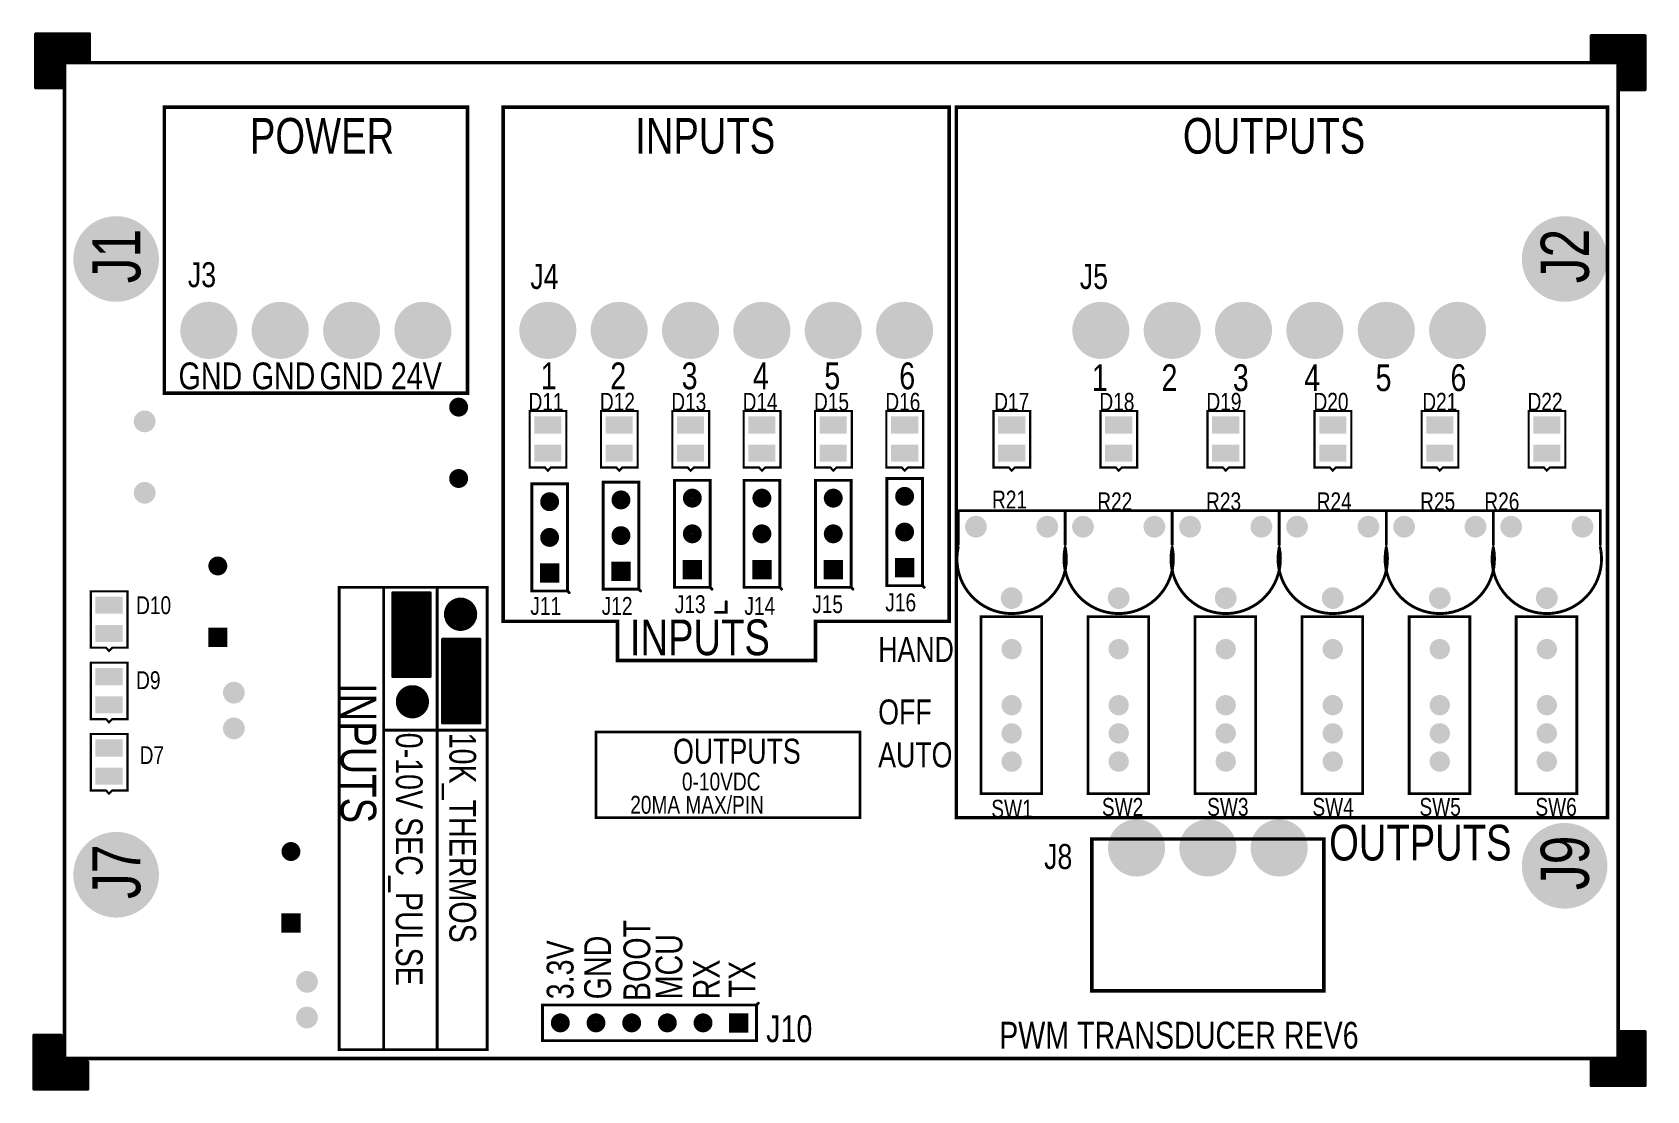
# Model space of a CAD drawing. Extents: x 0.65 to 5.17, y 1.6 to 4.56.
import ezdxf

# ---------------------------------------------------------------- set-up
doc = ezdxf.new("R2010")
doc.units = 0

msp = doc.modelspace()

# ---------------------------------------------------------------- texts
at = {"layer": 'SST', "width": 0.8}
for s, height, p in [('POWER', 0.1, (1.258, 4.221)), ('INPUTS', 0.1, (2.338, 4.221)), ('OUTPUTS', 0.1, (3.873, 4.221)), ('J3', 0.07, (1.084, 3.847)), ('J4', 0.07, (2.044, 3.842)), ('J5', 0.07, (3.584, 3.842)), ('GND', 0.075, (1.058, 3.561)), ('GND', 0.075, (1.263, 3.561)), ('GND', 0.075, (1.453, 3.561)), ('24V', 0.075, (1.653, 3.561)), ('1', 0.075, (2.073, 3.561)), ('2', 0.075, (2.268, 3.561)), ('3', 0.075, (2.468, 3.561)), ('4', 0.075, (2.668, 3.561)), ('5', 0.075, (2.868, 3.561)), ('6', 0.075, (3.078, 3.561)), ('1', 0.075, (3.618, 3.556)), ('2', 0.075, (3.813, 3.556)), ('3', 0.075, (4.013, 3.556)), ('4', 0.075, (4.213, 3.556)), ('5', 0.075, (4.413, 3.556)), ('6', 0.075, (4.623, 3.556)), ('INPUTS', 0.1, (2.323, 2.816)), ('HAND', 0.07, (3.019, 2.797)), ('OFF', 0.07, (3.019, 2.622)), ('OUTPUTS', 0.07, (2.444, 2.512)), ('AUTO', 0.07, (3.019, 2.502)), ('0-10VDC', 0.05, (2.469, 2.437)), ('20MA MAX/PIN', 0.05, (2.324, 2.372)), ('OUTPUTS', 0.1, (4.283, 2.241)), ('J8', 0.07, (3.484, 2.217)), ('PWM TRANSDUCER REV6', 0.075, (3.358, 1.714))]:
    msp.add_text(s, height=height, dxfattribs=at).set_placement(p)
for s, height, rotation, p in [('J1', 0.135, 90, (0.951, 3.858)), ('J2', 0.135, 90, (5.011, 3.858)), ('D11', 0.05, 360, (2.039, 3.501)), ('D12', 0.05, 360, (2.239, 3.501)), ('D13', 0.05, 360, (2.439, 3.501)), ('D14', 0.05, 360, (2.639, 3.501)), ('D15', 0.05, 360, (2.839, 3.501)), ('D16', 0.05, 360, (3.039, 3.501)), ('D17', 0.05, 360, (3.344, 3.501)), ('D18', 0.05, 360, (3.639, 3.501)), ('D19', 0.05, 360, (3.939, 3.501)), ('D20', 0.05, 360, (4.239, 3.501)), ('D21', 0.05, 360, (4.544, 3.501)), ('D22', 0.05, 360, (4.839, 3.501)), ('R21', 0.05, 360, (3.338, 3.227)), ('R22', 0.05, 360, (3.633, 3.222)), ('R23', 0.05, 360, (3.938, 3.222)), ('R24', 0.05, 360, (4.248, 3.222)), ('R25', 0.05, 360, (4.538, 3.222)), ('R26', 0.05, 360, (4.718, 3.222)), ('J16', 0.05, 360, (3.039, 2.939)), ('D10', 0.05, 360, (0.939, 2.931)), ('J11', 0.05, 360, (2.044, 2.929)), ('J12', 0.05, 360, (2.244, 2.929)), ('J13', 0.05, 360, (2.449, 2.934)), ('J14', 0.05, 360, (2.644, 2.929)), ('J15', 0.05, 360, (2.834, 2.934)), ('D9', 0.05, 360, (0.939, 2.721)), ('INPUTS', 0.1, 270, (1.512, 2.738)), ('0-10V SEC_PULSE', 0.075, 270, (1.667, 2.599)), ('10K_THERMOS', 0.075, 270, (1.817, 2.599)), ('D7', 0.05, 360, (0.949, 2.511)), ('SW1', 0.05, 360, (3.336, 2.361)), ('SW2', 0.05, 360, (3.646, 2.366)), ('SW3', 0.05, 360, (3.941, 2.366)), ('SW4', 0.05, 360, (4.236, 2.366)), ('SW5', 0.05, 360, (4.536, 2.366)), ('SW6', 0.05, 360, (4.861, 2.366)), ('J7', 0.135, 90, (0.951, 2.133)), ('J9', 0.135, 90, (5.011, 2.158)), ('BOOT', 0.075, 90, (2.38, 1.847)), ('3.3V', 0.075, 90, (2.165, 1.852)), ('GND', 0.075, 90, (2.27, 1.852)), ('MCU', 0.075, 90, (2.47, 1.852)), ('RX', 0.075, 90, (2.575, 1.852)), ('TX', 0.075, 90, (2.675, 1.857)), ('J10', 0.075, 360, (2.705, 1.732))]:
    msp.add_text(s, height=height, rotation=rotation, dxfattribs=at).set_placement(p)

# ---------------------------------------------------------------- linework, layer by layer
for points, const_width in [([(0.738, 1.686), (5.093, 1.686), (5.093, 4.476), (0.738, 4.476), (0.738, 1.686)], 0.01), ([(3.477, 2.924), (3.307, 2.924), (3.307, 2.428), (3.477, 2.428), (3.477, 2.924)], 0.001), ([(3.777, 2.924), (3.607, 2.924), (3.607, 2.428), (3.777, 2.428), (3.777, 2.924)], 0.001), ([(4.077, 2.924), (3.907, 2.924), (3.907, 2.428), (4.077, 2.428), (4.077, 2.924)], 0.001), ([(4.377, 2.924), (4.207, 2.924), (4.207, 2.428), (4.377, 2.428), (4.377, 2.924)], 0.001), ([(4.677, 2.924), (4.507, 2.924), (4.507, 2.428), (4.677, 2.428), (4.677, 2.924)], 0.001), ([(4.977, 2.924), (4.807, 2.924), (4.807, 2.428), (4.977, 2.428), (4.977, 2.924)], 0.001)]:
    msp.add_lwpolyline(points, close=True, dxfattribs=dict(const_width=const_width))
for points, const_width in [([(0.7355, 4.476, 1), (0.7405, 4.476, 1)], 0.005), ([(5.0905, 4.476, 1), (5.0955, 4.476, 1)], 0.005), ([(3.3068, 2.924, 1), (3.3072, 2.924, 1)], 0.0005), ([(3.4768, 2.924, 1), (3.4772, 2.924, 1)], 0.0005), ([(3.4768, 2.924, 1), (3.4772, 2.924, 1)], 0.0005), ([(3.6068, 2.924, 1), (3.6073, 2.924, 1)], 0.0005), ([(3.7768, 2.924, 1), (3.7773, 2.924, 1)], 0.0005), ([(3.7768, 2.924, 1), (3.7773, 2.924, 1)], 0.0005), ([(3.9068, 2.924, 1), (3.9072, 2.924, 1)], 0.0005), ([(4.0767, 2.924, 1), (4.0773, 2.924, 1)], 0.0005), ([(4.0767, 2.924, 1), (4.0773, 2.924, 1)], 0.0005), ([(4.2067, 2.924, 1), (4.2073, 2.924, 1)], 0.0005), ([(4.3767, 2.924, 1), (4.3773, 2.924, 1)], 0.0005), ([(4.3767, 2.924, 1), (4.3773, 2.924, 1)], 0.0005), ([(4.5067, 2.924, 1), (4.5073, 2.924, 1)], 0.0005), ([(4.6767, 2.924, 1), (4.6772, 2.924, 1)], 0.0005), ([(4.6767, 2.924, 1), (4.6772, 2.924, 1)], 0.0005), ([(4.8068, 2.924, 1), (4.8073, 2.924, 1)], 0.0005), ([(4.9768, 2.924, 1), (4.9773, 2.924, 1)], 0.0005), ([(4.9768, 2.924, 1), (4.9773, 2.924, 1)], 0.0005), ([(3.3068, 2.428, 1), (3.3072, 2.428, 1)], 0.0005), ([(3.4768, 2.428, 1), (3.4772, 2.428, 1)], 0.0005), ([(3.6068, 2.428, 1), (3.6073, 2.428, 1)], 0.0005), ([(3.7768, 2.428, 1), (3.7773, 2.428, 1)], 0.0005), ([(3.9068, 2.428, 1), (3.9072, 2.428, 1)], 0.0005), ([(4.0767, 2.428, 1), (4.0773, 2.428, 1)], 0.0005), ([(4.2067, 2.428, 1), (4.2073, 2.428, 1)], 0.0005), ([(4.3767, 2.428, 1), (4.3773, 2.428, 1)], 0.0005), ([(4.5067, 2.428, 1), (4.5073, 2.428, 1)], 0.0005), ([(4.6767, 2.428, 1), (4.6772, 2.428, 1)], 0.0005), ([(4.8068, 2.428, 1), (4.8073, 2.428, 1)], 0.0005), ([(4.9768, 2.428, 1), (4.9773, 2.428, 1)], 0.0005), ([(0.7355, 1.686, 1), (0.7405, 1.686, 1)], 0.005), ([(0.7355, 1.686, 1), (0.7405, 1.686, 1)], 0.005), ([(5.0905, 1.686, 1), (5.0955, 1.686, 1)], 0.005)]:
    msp.add_lwpolyline(points, format="xyb", close=True, dxfattribs=dict(const_width=const_width))
at = {"layer": 'SMT', "const_width": 0.01}
for points in [[(0.658, 4.406), (0.658, 4.556)], [(0.658, 4.556), (0.808, 4.556)], [(0.658, 4.554), (0.808, 4.554)], [(0.658, 4.545), (0.808, 4.545)], [(0.658, 4.536), (0.808, 4.536)], [(0.658, 4.527), (0.808, 4.527)], [(0.662, 4.406), (0.662, 4.556)], [(0.671, 4.406), (0.671, 4.556)], [(0.68, 4.406), (0.68, 4.556)], [(0.689, 4.406), (0.689, 4.556)], [(0.698, 4.406), (0.698, 4.556)], [(0.707, 4.406), (0.707, 4.556)], [(0.716, 4.406), (0.716, 4.556)], [(0.725, 4.406), (0.725, 4.556)], [(0.734, 4.481), (0.734, 4.556)], [(0.743, 4.481), (0.743, 4.556)], [(0.752, 4.481), (0.752, 4.556)], [(0.761, 4.481), (0.761, 4.556)], [(0.77, 4.481), (0.77, 4.556)], [(0.779, 4.481), (0.779, 4.556)], [(0.788, 4.481), (0.788, 4.556)], [(0.797, 4.481), (0.797, 4.556)], [(0.806, 4.481), (0.806, 4.556)], [(0.808, 4.481), (0.808, 4.556)], [(5.018, 4.476), (5.018, 4.551)], [(5.018, 4.551), (5.168, 4.551)], [(5.018, 4.549), (5.168, 4.549)], [(5.018, 4.54), (5.168, 4.54)], [(5.018, 4.531), (5.168, 4.531)], [(5.018, 4.522), (5.168, 4.522)], [(5.022, 4.476), (5.022, 4.551)], [(5.031, 4.476), (5.031, 4.551)], [(5.04, 4.476), (5.04, 4.551)], [(5.049, 4.476), (5.049, 4.551)], [(5.058, 4.476), (5.058, 4.551)], [(5.067, 4.476), (5.067, 4.551)], [(5.076, 4.476), (5.076, 4.551)], [(5.085, 4.476), (5.085, 4.551)], [(5.094, 4.401), (5.094, 4.551)], [(5.103, 4.401), (5.103, 4.551)], [(5.112, 4.401), (5.112, 4.551)], [(5.121, 4.401), (5.121, 4.551)], [(5.13, 4.401), (5.13, 4.551)], [(5.139, 4.401), (5.139, 4.551)], [(5.148, 4.401), (5.148, 4.551)], [(5.157, 4.401), (5.157, 4.551)], [(5.166, 4.401), (5.166, 4.551)], [(5.168, 4.401), (5.168, 4.551)], [(0.658, 4.518), (0.808, 4.518)], [(0.658, 4.509), (0.808, 4.509)], [(0.658, 4.5), (0.808, 4.5)], [(0.658, 4.491), (0.808, 4.491)], [(0.658, 4.482), (0.808, 4.482)], [(0.733, 4.481), (0.808, 4.481)], [(0.733, 4.406), (0.733, 4.481)], [(5.018, 4.513), (5.168, 4.513)], [(5.018, 4.504), (5.168, 4.504)], [(5.018, 4.495), (5.168, 4.495)], [(5.018, 4.486), (5.168, 4.486)], [(5.018, 4.477), (5.168, 4.477)], [(5.018, 4.476), (5.093, 4.476)], [(5.093, 4.401), (5.093, 4.476)], [(0.658, 4.473), (0.733, 4.473)], [(0.658, 4.464), (0.733, 4.464)], [(0.658, 4.455), (0.733, 4.455)], [(0.658, 4.446), (0.733, 4.446)], [(0.658, 4.437), (0.733, 4.437)], [(5.093, 4.468), (5.168, 4.468)], [(5.093, 4.459), (5.168, 4.459)], [(5.093, 4.45), (5.168, 4.45)], [(5.093, 4.441), (5.168, 4.441)], [(5.093, 4.432), (5.168, 4.432)], [(0.658, 4.428), (0.733, 4.428)], [(0.658, 4.419), (0.733, 4.419)], [(0.658, 4.41), (0.733, 4.41)], [(0.658, 4.406), (0.733, 4.406)], [(5.093, 4.423), (5.168, 4.423)], [(5.093, 4.414), (5.168, 4.414)], [(5.093, 4.405), (5.168, 4.405)], [(5.093, 4.401), (5.168, 4.401)], [(5.093, 1.761), (5.168, 1.761)], [(5.093, 1.686), (5.093, 1.761)], [(5.094, 1.611), (5.094, 1.761)], [(5.103, 1.611), (5.103, 1.761)], [(5.112, 1.611), (5.112, 1.761)], [(5.121, 1.611), (5.121, 1.761)], [(5.13, 1.611), (5.13, 1.761)], [(5.139, 1.611), (5.139, 1.761)], [(5.148, 1.611), (5.148, 1.761)], [(5.157, 1.611), (5.157, 1.761)], [(5.166, 1.611), (5.166, 1.761)], [(5.168, 1.611), (5.168, 1.761)], [(0.653, 1.601), (0.653, 1.751)], [(0.653, 1.751), (0.728, 1.751)], [(0.653, 1.749), (0.728, 1.749)], [(0.653, 1.74), (0.728, 1.74)], [(0.653, 1.731), (0.728, 1.731)], [(0.653, 1.722), (0.728, 1.722)], [(0.657, 1.601), (0.657, 1.751)], [(0.666, 1.601), (0.666, 1.751)], [(0.675, 1.601), (0.675, 1.751)], [(0.684, 1.601), (0.684, 1.751)], [(0.693, 1.601), (0.693, 1.751)], [(0.702, 1.601), (0.702, 1.751)], [(0.711, 1.601), (0.711, 1.751)], [(0.72, 1.601), (0.72, 1.751)], [(0.728, 1.676), (0.728, 1.751)], [(5.093, 1.759), (5.168, 1.759)], [(5.093, 1.75), (5.168, 1.75)], [(5.093, 1.741), (5.168, 1.741)], [(5.093, 1.732), (5.168, 1.732)], [(5.093, 1.723), (5.168, 1.723)], [(0.653, 1.713), (0.728, 1.713)], [(0.653, 1.704), (0.728, 1.704)], [(0.653, 1.695), (0.728, 1.695)], [(0.653, 1.686), (0.728, 1.686)], [(0.653, 1.677), (0.728, 1.677)], [(0.728, 1.676), (0.803, 1.676)], [(0.729, 1.601), (0.729, 1.676)], [(0.738, 1.601), (0.738, 1.676)], [(0.747, 1.601), (0.747, 1.676)], [(0.756, 1.601), (0.756, 1.676)], [(0.765, 1.601), (0.765, 1.676)], [(0.774, 1.601), (0.774, 1.676)], [(0.783, 1.601), (0.783, 1.676)], [(0.792, 1.601), (0.792, 1.676)], [(0.801, 1.601), (0.801, 1.676)], [(0.803, 1.601), (0.803, 1.676)], [(5.018, 1.611), (5.018, 1.686)], [(5.018, 1.686), (5.093, 1.686)], [(5.018, 1.678), (5.168, 1.678)], [(5.022, 1.611), (5.022, 1.686)], [(5.031, 1.611), (5.031, 1.686)], [(5.04, 1.611), (5.04, 1.686)], [(5.049, 1.611), (5.049, 1.686)], [(5.058, 1.611), (5.058, 1.686)], [(5.067, 1.611), (5.067, 1.686)], [(5.076, 1.611), (5.076, 1.686)], [(5.085, 1.611), (5.085, 1.686)], [(5.093, 1.714), (5.168, 1.714)], [(5.093, 1.705), (5.168, 1.705)], [(5.093, 1.696), (5.168, 1.696)], [(5.093, 1.687), (5.168, 1.687)], [(0.653, 1.668), (0.803, 1.668)], [(0.653, 1.659), (0.803, 1.659)], [(0.653, 1.65), (0.803, 1.65)], [(0.653, 1.641), (0.803, 1.641)], [(0.653, 1.632), (0.803, 1.632)], [(5.018, 1.669), (5.168, 1.669)], [(5.018, 1.66), (5.168, 1.66)], [(5.018, 1.651), (5.168, 1.651)], [(5.018, 1.642), (5.168, 1.642)], [(5.018, 1.633), (5.168, 1.633)], [(0.653, 1.623), (0.803, 1.623)], [(0.653, 1.614), (0.803, 1.614)], [(0.653, 1.605), (0.803, 1.605)], [(0.653, 1.601), (0.803, 1.601)], [(5.018, 1.624), (5.168, 1.624)], [(5.018, 1.615), (5.168, 1.615)], [(5.018, 1.611), (5.168, 1.611)]]:
    msp.add_lwpolyline(points, dxfattribs=at)
at = {"layer": 'SMT'}
for points, const_width in [([(0.6555, 4.556, 1), (0.6605, 4.556, 1)], 0.005), ([(0.6555, 4.556, 1), (0.6605, 4.556, 1)], 0.005), ([(0.6555, 4.554, 1), (0.6605, 4.554, 1)], 0.005), ([(0.6555, 4.545, 1), (0.6605, 4.545, 1)], 0.005), ([(0.6555, 4.536, 1), (0.6605, 4.536, 1)], 0.005), ([(0.6555, 4.527, 1), (0.6605, 4.527, 1)], 0.005), ([(0.6595, 4.556, 1), (0.6645, 4.556, 1)], 0.005), ([(0.6685, 4.556, 1), (0.6735, 4.556, 1)], 0.005), ([(0.6775, 4.556, 1), (0.6825, 4.556, 1)], 0.005), ([(0.6865, 4.556, 1), (0.6915, 4.556, 1)], 0.005), ([(0.6955, 4.556, 1), (0.7005, 4.556, 1)], 0.005), ([(0.7045, 4.556, 1), (0.7095, 4.556, 1)], 0.005), ([(0.7135, 4.556, 1), (0.7185, 4.556, 1)], 0.005), ([(0.7225, 4.556, 1), (0.7275, 4.556, 1)], 0.005), ([(0.7315, 4.556, 1), (0.7365, 4.556, 1)], 0.005), ([(0.7405, 4.556, 1), (0.7455, 4.556, 1)], 0.005), ([(0.7495, 4.556, 1), (0.7545, 4.556, 1)], 0.005), ([(0.7585, 4.556, 1), (0.7635, 4.556, 1)], 0.005), ([(0.7675, 4.556, 1), (0.7725, 4.556, 1)], 0.005), ([(0.7765, 4.556, 1), (0.7815, 4.556, 1)], 0.005), ([(0.7855, 4.556, 1), (0.7905, 4.556, 1)], 0.005), ([(0.7945, 4.556, 1), (0.7995, 4.556, 1)], 0.005), ([(0.8035, 4.556, 1), (0.8085, 4.556, 1)], 0.005), ([(0.8055, 4.556, 1), (0.8105, 4.556, 1)], 0.005), ([(0.8055, 4.556, 1), (0.8105, 4.556, 1)], 0.005), ([(0.8055, 4.554, 1), (0.8105, 4.554, 1)], 0.005), ([(0.8055, 4.545, 1), (0.8105, 4.545, 1)], 0.005), ([(0.8055, 4.536, 1), (0.8105, 4.536, 1)], 0.005), ([(0.8055, 4.527, 1), (0.8105, 4.527, 1)], 0.005), ([(5.0155, 4.551, 1), (5.0205, 4.551, 1)], 0.005), ([(5.0155, 4.551, 1), (5.0205, 4.551, 1)], 0.005), ([(5.0155, 4.549, 1), (5.0205, 4.549, 1)], 0.005), ([(5.0155, 4.54, 1), (5.0205, 4.54, 1)], 0.005), ([(5.0155, 4.531, 1), (5.0205, 4.531, 1)], 0.005), ([(5.0155, 4.522, 1), (5.0205, 4.522, 1)], 0.005), ([(5.0195, 4.551, 1), (5.0245, 4.551, 1)], 0.005), ([(5.0285, 4.551, 1), (5.0335, 4.551, 1)], 0.005), ([(5.0375, 4.551, 1), (5.0425, 4.551, 1)], 0.005), ([(5.0465, 4.551, 1), (5.0515, 4.551, 1)], 0.005), ([(5.0555, 4.551, 1), (5.0605, 4.551, 1)], 0.005), ([(5.0645, 4.551, 1), (5.0695, 4.551, 1)], 0.005), ([(5.0735, 4.551, 1), (5.0785, 4.551, 1)], 0.005), ([(5.0825, 4.551, 1), (5.0875, 4.551, 1)], 0.005), ([(5.0915, 4.551, 1), (5.0965, 4.551, 1)], 0.005), ([(5.1005, 4.551, 1), (5.1055, 4.551, 1)], 0.005), ([(5.1095, 4.551, 1), (5.1145, 4.551, 1)], 0.005), ([(5.1185, 4.551, 1), (5.1235, 4.551, 1)], 0.005), ([(5.1275, 4.551, 1), (5.1325, 4.551, 1)], 0.005), ([(5.1365, 4.551, 1), (5.1415, 4.551, 1)], 0.005), ([(5.1455, 4.551, 1), (5.1505, 4.551, 1)], 0.005), ([(5.1545, 4.551, 1), (5.1595, 4.551, 1)], 0.005), ([(5.1635, 4.551, 1), (5.1685, 4.551, 1)], 0.005), ([(5.1655, 4.551, 1), (5.1705, 4.551, 1)], 0.005), ([(5.1655, 4.551, 1), (5.1705, 4.551, 1)], 0.005), ([(5.1655, 4.549, 1), (5.1705, 4.549, 1)], 0.005), ([(5.1655, 4.54, 1), (5.1705, 4.54, 1)], 0.005), ([(5.1655, 4.531, 1), (5.1705, 4.531, 1)], 0.005), ([(5.1655, 4.522, 1), (5.1705, 4.522, 1)], 0.005), ([(0.6555, 4.518, 1), (0.6605, 4.518, 1)], 0.005), ([(0.6555, 4.509, 1), (0.6605, 4.509, 1)], 0.005), ([(0.6555, 4.5, 1), (0.6605, 4.5, 1)], 0.005), ([(0.6555, 4.491, 1), (0.6605, 4.491, 1)], 0.005), ([(0.6555, 4.482, 1), (0.6605, 4.482, 1)], 0.005), ([(0.7305, 4.481, 1), (0.7355, 4.481, 1)], 0.005), ([(0.7305, 4.481, 1), (0.7355, 4.481, 1)], 0.005), ([(0.7315, 4.481, 1), (0.7365, 4.481, 1)], 0.005), ([(0.7405, 4.481, 1), (0.7455, 4.481, 1)], 0.005), ([(0.7495, 4.481, 1), (0.7545, 4.481, 1)], 0.005), ([(0.7585, 4.481, 1), (0.7635, 4.481, 1)], 0.005), ([(0.7675, 4.481, 1), (0.7725, 4.481, 1)], 0.005), ([(0.7765, 4.481, 1), (0.7815, 4.481, 1)], 0.005), ([(0.7855, 4.481, 1), (0.7905, 4.481, 1)], 0.005), ([(0.7945, 4.481, 1), (0.7995, 4.481, 1)], 0.005), ([(0.8035, 4.481, 1), (0.8085, 4.481, 1)], 0.005), ([(0.8055, 4.518, 1), (0.8105, 4.518, 1)], 0.005), ([(0.8055, 4.509, 1), (0.8105, 4.509, 1)], 0.005), ([(0.8055, 4.5, 1), (0.8105, 4.5, 1)], 0.005), ([(0.8055, 4.491, 1), (0.8105, 4.491, 1)], 0.005), ([(0.8055, 4.482, 1), (0.8105, 4.482, 1)], 0.005), ([(0.8055, 4.481, 1), (0.8105, 4.481, 1)], 0.005), ([(0.8055, 4.481, 1), (0.8105, 4.481, 1)], 0.005), ([(5.0155, 4.513, 1), (5.0205, 4.513, 1)], 0.005), ([(5.0155, 4.504, 1), (5.0205, 4.504, 1)], 0.005), ([(5.0155, 4.495, 1), (5.0205, 4.495, 1)], 0.005), ([(5.0155, 4.486, 1), (5.0205, 4.486, 1)], 0.005), ([(5.0155, 4.477, 1), (5.0205, 4.477, 1)], 0.005), ([(5.0155, 4.476, 1), (5.0205, 4.476, 1)], 0.005), ([(5.0155, 4.476, 1), (5.0205, 4.476, 1)], 0.005), ([(5.0195, 4.476, 1), (5.0245, 4.476, 1)], 0.005), ([(5.0285, 4.476, 1), (5.0335, 4.476, 1)], 0.005), ([(5.0375, 4.476, 1), (5.0425, 4.476, 1)], 0.005), ([(5.0465, 4.476, 1), (5.0515, 4.476, 1)], 0.005), ([(5.0555, 4.476, 1), (5.0605, 4.476, 1)], 0.005), ([(5.0645, 4.476, 1), (5.0695, 4.476, 1)], 0.005), ([(5.0735, 4.476, 1), (5.0785, 4.476, 1)], 0.005), ([(5.0825, 4.476, 1), (5.0875, 4.476, 1)], 0.005), ([(5.0905, 4.476, 1), (5.0955, 4.476, 1)], 0.005), ([(5.0905, 4.476, 1), (5.0955, 4.476, 1)], 0.005), ([(5.1655, 4.513, 1), (5.1705, 4.513, 1)], 0.005), ([(5.1655, 4.504, 1), (5.1705, 4.504, 1)], 0.005), ([(5.1655, 4.495, 1), (5.1705, 4.495, 1)], 0.005), ([(5.1655, 4.486, 1), (5.1705, 4.486, 1)], 0.005), ([(5.1655, 4.477, 1), (5.1705, 4.477, 1)], 0.005), ([(0.6555, 4.473, 1), (0.6605, 4.473, 1)], 0.005), ([(0.6555, 4.464, 1), (0.6605, 4.464, 1)], 0.005), ([(0.6555, 4.455, 1), (0.6605, 4.455, 1)], 0.005), ([(0.6555, 4.446, 1), (0.6605, 4.446, 1)], 0.005), ([(0.6555, 4.437, 1), (0.6605, 4.437, 1)], 0.005), ([(0.7305, 4.473, 1), (0.7355, 4.473, 1)], 0.005), ([(0.7305, 4.464, 1), (0.7355, 4.464, 1)], 0.005), ([(0.7305, 4.455, 1), (0.7355, 4.455, 1)], 0.005), ([(0.7305, 4.446, 1), (0.7355, 4.446, 1)], 0.005), ([(0.7305, 4.437, 1), (0.7355, 4.437, 1)], 0.005), ([(5.0905, 4.468, 1), (5.0955, 4.468, 1)], 0.005), ([(5.0905, 4.459, 1), (5.0955, 4.459, 1)], 0.005), ([(5.0905, 4.45, 1), (5.0955, 4.45, 1)], 0.005), ([(5.0905, 4.441, 1), (5.0955, 4.441, 1)], 0.005), ([(5.0905, 4.432, 1), (5.0955, 4.432, 1)], 0.005), ([(5.1655, 4.468, 1), (5.1705, 4.468, 1)], 0.005), ([(5.1655, 4.459, 1), (5.1705, 4.459, 1)], 0.005), ([(5.1655, 4.45, 1), (5.1705, 4.45, 1)], 0.005), ([(5.1655, 4.441, 1), (5.1705, 4.441, 1)], 0.005), ([(5.1655, 4.432, 1), (5.1705, 4.432, 1)], 0.005), ([(0.6555, 4.428, 1), (0.6605, 4.428, 1)], 0.005), ([(0.6555, 4.419, 1), (0.6605, 4.419, 1)], 0.005), ([(0.6555, 4.41, 1), (0.6605, 4.41, 1)], 0.005), ([(0.6555, 4.406, 1), (0.6605, 4.406, 1)], 0.005), ([(0.6555, 4.406, 1), (0.6605, 4.406, 1)], 0.005), ([(0.6595, 4.406, 1), (0.6645, 4.406, 1)], 0.005), ([(0.6685, 4.406, 1), (0.6735, 4.406, 1)], 0.005), ([(0.6775, 4.406, 1), (0.6825, 4.406, 1)], 0.005), ([(0.6865, 4.406, 1), (0.6915, 4.406, 1)], 0.005), ([(0.6955, 4.406, 1), (0.7005, 4.406, 1)], 0.005), ([(0.7045, 4.406, 1), (0.7095, 4.406, 1)], 0.005), ([(0.7135, 4.406, 1), (0.7185, 4.406, 1)], 0.005), ([(0.7225, 4.406, 1), (0.7275, 4.406, 1)], 0.005), ([(0.7305, 4.428, 1), (0.7355, 4.428, 1)], 0.005), ([(0.7305, 4.419, 1), (0.7355, 4.419, 1)], 0.005), ([(0.7305, 4.41, 1), (0.7355, 4.41, 1)], 0.005), ([(0.7305, 4.406, 1), (0.7355, 4.406, 1)], 0.005), ([(0.7305, 4.406, 1), (0.7355, 4.406, 1)], 0.005), ([(5.0905, 4.423, 1), (5.0955, 4.423, 1)], 0.005), ([(5.0905, 4.414, 1), (5.0955, 4.414, 1)], 0.005), ([(5.0905, 4.405, 1), (5.0955, 4.405, 1)], 0.005), ([(5.0905, 4.401, 1), (5.0955, 4.401, 1)], 0.005), ([(5.0905, 4.401, 1), (5.0955, 4.401, 1)], 0.005), ([(5.0915, 4.401, 1), (5.0965, 4.401, 1)], 0.005), ([(5.1005, 4.401, 1), (5.1055, 4.401, 1)], 0.005), ([(5.1095, 4.401, 1), (5.1145, 4.401, 1)], 0.005), ([(5.1185, 4.401, 1), (5.1235, 4.401, 1)], 0.005), ([(5.1275, 4.401, 1), (5.1325, 4.401, 1)], 0.005), ([(5.1365, 4.401, 1), (5.1415, 4.401, 1)], 0.005), ([(5.1455, 4.401, 1), (5.1505, 4.401, 1)], 0.005), ([(5.1545, 4.401, 1), (5.1595, 4.401, 1)], 0.005), ([(5.1635, 4.401, 1), (5.1685, 4.401, 1)], 0.005), ([(5.1655, 4.423, 1), (5.1705, 4.423, 1)], 0.005), ([(5.1655, 4.414, 1), (5.1705, 4.414, 1)], 0.005), ([(5.1655, 4.405, 1), (5.1705, 4.405, 1)], 0.005), ([(5.1655, 4.401, 1), (5.1705, 4.401, 1)], 0.005), ([(5.1655, 4.401, 1), (5.1705, 4.401, 1)], 0.005), ([(0.823, 3.926, 1), (0.943, 3.926, 1)], 0.12), ([(4.883, 3.926, 1), (5.003, 3.926, 1)], 0.12), ([(1.103, 3.726, 1), (1.183, 3.726, 1)], 0.08), ([(1.303, 3.726, 1), (1.383, 3.726, 1)], 0.08), ([(1.503, 3.726, 1), (1.583, 3.726, 1)], 0.08), ([(1.703, 3.726, 1), (1.783, 3.726, 1)], 0.08), ([(2.053, 3.726, 1), (2.133, 3.726, 1)], 0.08), ([(2.253, 3.726, 1), (2.333, 3.726, 1)], 0.08), ([(2.453, 3.726, 1), (2.533, 3.726, 1)], 0.08), ([(2.653, 3.726, 1), (2.733, 3.726, 1)], 0.08), ([(2.853, 3.726, 1), (2.933, 3.726, 1)], 0.08), ([(3.053, 3.726, 1), (3.133, 3.726, 1)], 0.08), ([(3.603, 3.726, 1), (3.683, 3.726, 1)], 0.08), ([(3.803, 3.726, 1), (3.883, 3.726, 1)], 0.08), ([(4.003, 3.726, 1), (4.083, 3.726, 1)], 0.08), ([(4.203, 3.726, 1), (4.283, 3.726, 1)], 0.08), ([(4.403, 3.726, 1), (4.483, 3.726, 1)], 0.08), ([(4.603, 3.726, 1), (4.683, 3.726, 1)], 0.08), ([(1.83, 3.511, 1), (1.856, 3.511, 1)], 0.027), ([(0.948, 3.471, 1), (0.978, 3.471, 1)], 0.031), ([(1.83, 3.311, 1), (1.856, 3.311, 1)], 0.027), ([(0.948, 3.271, 1), (0.978, 3.271, 1)], 0.031), ([(2.085, 3.246, 1), (2.111, 3.246, 1)], 0.027), ([(2.285, 3.251, 1), (2.311, 3.251, 1)], 0.027), ([(2.485, 3.256, 1), (2.511, 3.256, 1)], 0.027), ([(2.68, 3.256, 1), (2.706, 3.256, 1)], 0.027), ([(2.88, 3.256, 1), (2.906, 3.256, 1)], 0.027), ([(3.08, 3.261, 1), (3.106, 3.261, 1)], 0.027), ([(2.085, 3.146, 1), (2.111, 3.146, 1)], 0.027), ([(2.285, 3.151, 1), (2.311, 3.151, 1)], 0.027), ([(2.485, 3.156, 1), (2.511, 3.156, 1)], 0.027), ([(2.68, 3.156, 1), (2.706, 3.156, 1)], 0.027), ([(2.88, 3.156, 1), (2.906, 3.156, 1)], 0.027), ([(3.08, 3.161, 1), (3.106, 3.161, 1)], 0.027), ([(3.278, 3.176, 1), (3.308, 3.176, 1)], 0.031), ([(3.478, 3.176, 1), (3.508, 3.176, 1)], 0.031), ([(3.578, 3.176, 1), (3.608, 3.176, 1)], 0.031), ([(3.778, 3.176, 1), (3.808, 3.176, 1)], 0.031), ([(3.878, 3.176, 1), (3.908, 3.176, 1)], 0.031), ([(4.078, 3.176, 1), (4.108, 3.176, 1)], 0.031), ([(4.178, 3.176, 1), (4.208, 3.176, 1)], 0.031), ([(4.378, 3.176, 1), (4.408, 3.176, 1)], 0.031), ([(4.478, 3.176, 1), (4.508, 3.176, 1)], 0.031), ([(4.678, 3.176, 1), (4.708, 3.176, 1)], 0.031), ([(4.778, 3.176, 1), (4.808, 3.176, 1)], 0.031), ([(4.978, 3.176, 1), (5.008, 3.176, 1)], 0.031), ([(1.155, 3.066, 1), (1.181, 3.066, 1)], 0.027), ([(3.378, 2.976, 1), (3.408, 2.976, 1)], 0.031), ([(3.678, 2.976, 1), (3.708, 2.976, 1)], 0.031), ([(3.978, 2.976, 1), (4.008, 2.976, 1)], 0.031), ([(4.278, 2.976, 1), (4.308, 2.976, 1)], 0.031), ([(4.578, 2.976, 1), (4.608, 2.976, 1)], 0.031), ([(4.878, 2.976, 1), (4.908, 2.976, 1)], 0.031), ([(3.379, 2.833, 1), (3.407, 2.833, 1)], 0.029), ([(3.679, 2.833, 1), (3.707, 2.833, 1)], 0.029), ([(3.979, 2.833, 1), (4.007, 2.833, 1)], 0.029), ([(4.279, 2.833, 1), (4.307, 2.833, 1)], 0.029), ([(4.579, 2.833, 1), (4.607, 2.833, 1)], 0.029), ([(4.879, 2.833, 1), (4.907, 2.833, 1)], 0.029), ([(1.198, 2.711, 1), (1.228, 2.711, 1)], 0.031), ([(3.379, 2.676, 1), (3.407, 2.676, 1)], 0.029), ([(3.679, 2.676, 1), (3.707, 2.676, 1)], 0.029), ([(3.979, 2.676, 1), (4.007, 2.676, 1)], 0.029), ([(4.279, 2.676, 1), (4.307, 2.676, 1)], 0.029), ([(4.579, 2.676, 1), (4.607, 2.676, 1)], 0.029), ([(4.879, 2.676, 1), (4.907, 2.676, 1)], 0.029), ([(1.198, 2.611, 1), (1.228, 2.611, 1)], 0.031), ([(3.379, 2.597, 1), (3.407, 2.597, 1)], 0.029), ([(3.679, 2.597, 1), (3.707, 2.597, 1)], 0.029), ([(3.979, 2.597, 1), (4.007, 2.597, 1)], 0.029), ([(4.279, 2.597, 1), (4.307, 2.597, 1)], 0.029), ([(4.579, 2.597, 1), (4.607, 2.597, 1)], 0.029), ([(4.879, 2.597, 1), (4.907, 2.597, 1)], 0.029), ([(3.379, 2.518, 1), (3.407, 2.518, 1)], 0.029), ([(3.679, 2.518, 1), (3.707, 2.518, 1)], 0.029), ([(3.979, 2.518, 1), (4.007, 2.518, 1)], 0.029), ([(4.279, 2.518, 1), (4.307, 2.518, 1)], 0.029), ([(4.579, 2.518, 1), (4.607, 2.518, 1)], 0.029), ([(4.879, 2.518, 1), (4.907, 2.518, 1)], 0.029), ([(3.703, 2.276, 1), (3.783, 2.276, 1)], 0.08), ([(3.903, 2.276, 1), (3.983, 2.276, 1)], 0.08), ([(4.103, 2.276, 1), (4.183, 2.276, 1)], 0.08), ([(0.823, 2.201, 1), (0.943, 2.201, 1)], 0.12), ([(4.883, 2.226, 1), (5.003, 2.226, 1)], 0.12), ([(1.36, 2.266, 1), (1.386, 2.266, 1)], 0.027), ([(1.403, 1.901, 1), (1.433, 1.901, 1)], 0.031), ([(1.403, 1.801, 1), (1.433, 1.801, 1)], 0.031), ([(2.115, 1.786, 1), (2.141, 1.786, 1)], 0.027), ([(2.215, 1.786, 1), (2.241, 1.786, 1)], 0.027), ([(2.315, 1.786, 1), (2.341, 1.786, 1)], 0.027), ([(2.415, 1.786, 1), (2.441, 1.786, 1)], 0.027), ([(2.515, 1.786, 1), (2.541, 1.786, 1)], 0.027), ([(5.0905, 1.761, 1), (5.0955, 1.761, 1)], 0.005), ([(5.0905, 1.761, 1), (5.0955, 1.761, 1)], 0.005), ([(5.0915, 1.761, 1), (5.0965, 1.761, 1)], 0.005), ([(5.1005, 1.761, 1), (5.1055, 1.761, 1)], 0.005), ([(5.1095, 1.761, 1), (5.1145, 1.761, 1)], 0.005), ([(5.1185, 1.761, 1), (5.1235, 1.761, 1)], 0.005), ([(5.1275, 1.761, 1), (5.1325, 1.761, 1)], 0.005), ([(5.1365, 1.761, 1), (5.1415, 1.761, 1)], 0.005), ([(5.1455, 1.761, 1), (5.1505, 1.761, 1)], 0.005), ([(5.1545, 1.761, 1), (5.1595, 1.761, 1)], 0.005), ([(5.1635, 1.761, 1), (5.1685, 1.761, 1)], 0.005), ([(5.1655, 1.761, 1), (5.1705, 1.761, 1)], 0.005), ([(5.1655, 1.761, 1), (5.1705, 1.761, 1)], 0.005), ([(0.6505, 1.751, 1), (0.6555, 1.751, 1)], 0.005), ([(0.6505, 1.751, 1), (0.6555, 1.751, 1)], 0.005), ([(0.6505, 1.749, 1), (0.6555, 1.749, 1)], 0.005), ([(0.6505, 1.74, 1), (0.6555, 1.74, 1)], 0.005), ([(0.6505, 1.731, 1), (0.6555, 1.731, 1)], 0.005), ([(0.6505, 1.722, 1), (0.6555, 1.722, 1)], 0.005), ([(0.6545, 1.751, 1), (0.6595, 1.751, 1)], 0.005), ([(0.6635, 1.751, 1), (0.6685, 1.751, 1)], 0.005), ([(0.6725, 1.751, 1), (0.6775, 1.751, 1)], 0.005), ([(0.6815, 1.751, 1), (0.6865, 1.751, 1)], 0.005), ([(0.6905, 1.751, 1), (0.6955, 1.751, 1)], 0.005), ([(0.6995, 1.751, 1), (0.7045, 1.751, 1)], 0.005), ([(0.7085, 1.751, 1), (0.7135, 1.751, 1)], 0.005), ([(0.7175, 1.751, 1), (0.7225, 1.751, 1)], 0.005), ([(0.7255, 1.751, 1), (0.7305, 1.751, 1)], 0.005), ([(0.7255, 1.751, 1), (0.7305, 1.751, 1)], 0.005), ([(0.7255, 1.749, 1), (0.7305, 1.749, 1)], 0.005), ([(0.7255, 1.74, 1), (0.7305, 1.74, 1)], 0.005), ([(0.7255, 1.731, 1), (0.7305, 1.731, 1)], 0.005), ([(0.7255, 1.722, 1), (0.7305, 1.722, 1)], 0.005), ([(5.0905, 1.759, 1), (5.0955, 1.759, 1)], 0.005), ([(5.0905, 1.75, 1), (5.0955, 1.75, 1)], 0.005), ([(5.0905, 1.741, 1), (5.0955, 1.741, 1)], 0.005), ([(5.0905, 1.732, 1), (5.0955, 1.732, 1)], 0.005), ([(5.0905, 1.723, 1), (5.0955, 1.723, 1)], 0.005), ([(5.1655, 1.759, 1), (5.1705, 1.759, 1)], 0.005), ([(5.1655, 1.75, 1), (5.1705, 1.75, 1)], 0.005), ([(5.1655, 1.741, 1), (5.1705, 1.741, 1)], 0.005), ([(5.1655, 1.732, 1), (5.1705, 1.732, 1)], 0.005), ([(5.1655, 1.723, 1), (5.1705, 1.723, 1)], 0.005), ([(0.6505, 1.713, 1), (0.6555, 1.713, 1)], 0.005), ([(0.6505, 1.704, 1), (0.6555, 1.704, 1)], 0.005), ([(0.6505, 1.695, 1), (0.6555, 1.695, 1)], 0.005), ([(0.6505, 1.686, 1), (0.6555, 1.686, 1)], 0.005), ([(0.6505, 1.677, 1), (0.6555, 1.677, 1)], 0.005), ([(0.7255, 1.713, 1), (0.7305, 1.713, 1)], 0.005), ([(0.7255, 1.704, 1), (0.7305, 1.704, 1)], 0.005), ([(0.7255, 1.695, 1), (0.7305, 1.695, 1)], 0.005), ([(0.7255, 1.686, 1), (0.7305, 1.686, 1)], 0.005), ([(0.7255, 1.677, 1), (0.7305, 1.677, 1)], 0.005), ([(0.7255, 1.676, 1), (0.7305, 1.676, 1)], 0.005), ([(0.7255, 1.676, 1), (0.7305, 1.676, 1)], 0.005), ([(0.7265, 1.676, 1), (0.7315, 1.676, 1)], 0.005), ([(0.7355, 1.676, 1), (0.7405, 1.676, 1)], 0.005), ([(0.7445, 1.676, 1), (0.7495, 1.676, 1)], 0.005), ([(0.7535, 1.676, 1), (0.7585, 1.676, 1)], 0.005), ([(0.7625, 1.676, 1), (0.7675, 1.676, 1)], 0.005), ([(0.7715, 1.676, 1), (0.7765, 1.676, 1)], 0.005), ([(0.7805, 1.676, 1), (0.7855, 1.676, 1)], 0.005), ([(0.7895, 1.676, 1), (0.7945, 1.676, 1)], 0.005), ([(0.7985, 1.676, 1), (0.8035, 1.676, 1)], 0.005), ([(0.8005, 1.676, 1), (0.8055, 1.676, 1)], 0.005), ([(0.8005, 1.676, 1), (0.8055, 1.676, 1)], 0.005), ([(5.0155, 1.686, 1), (5.0205, 1.686, 1)], 0.005), ([(5.0155, 1.686, 1), (5.0205, 1.686, 1)], 0.005), ([(5.0155, 1.678, 1), (5.0205, 1.678, 1)], 0.005), ([(5.0195, 1.686, 1), (5.0245, 1.686, 1)], 0.005), ([(5.0285, 1.686, 1), (5.0335, 1.686, 1)], 0.005), ([(5.0375, 1.686, 1), (5.0425, 1.686, 1)], 0.005), ([(5.0465, 1.686, 1), (5.0515, 1.686, 1)], 0.005), ([(5.0555, 1.686, 1), (5.0605, 1.686, 1)], 0.005), ([(5.0645, 1.686, 1), (5.0695, 1.686, 1)], 0.005), ([(5.0735, 1.686, 1), (5.0785, 1.686, 1)], 0.005), ([(5.0825, 1.686, 1), (5.0875, 1.686, 1)], 0.005), ([(5.0905, 1.714, 1), (5.0955, 1.714, 1)], 0.005), ([(5.0905, 1.705, 1), (5.0955, 1.705, 1)], 0.005), ([(5.0905, 1.696, 1), (5.0955, 1.696, 1)], 0.005), ([(5.0905, 1.687, 1), (5.0955, 1.687, 1)], 0.005), ([(5.0905, 1.686, 1), (5.0955, 1.686, 1)], 0.005), ([(5.0905, 1.686, 1), (5.0955, 1.686, 1)], 0.005), ([(5.1655, 1.714, 1), (5.1705, 1.714, 1)], 0.005), ([(5.1655, 1.705, 1), (5.1705, 1.705, 1)], 0.005), ([(5.1655, 1.696, 1), (5.1705, 1.696, 1)], 0.005), ([(5.1655, 1.687, 1), (5.1705, 1.687, 1)], 0.005), ([(5.1655, 1.678, 1), (5.1705, 1.678, 1)], 0.005), ([(0.6505, 1.668, 1), (0.6555, 1.668, 1)], 0.005), ([(0.6505, 1.659, 1), (0.6555, 1.659, 1)], 0.005), ([(0.6505, 1.65, 1), (0.6555, 1.65, 1)], 0.005), ([(0.6505, 1.641, 1), (0.6555, 1.641, 1)], 0.005), ([(0.6505, 1.632, 1), (0.6555, 1.632, 1)], 0.005), ([(0.8005, 1.668, 1), (0.8055, 1.668, 1)], 0.005), ([(0.8005, 1.659, 1), (0.8055, 1.659, 1)], 0.005), ([(0.8005, 1.65, 1), (0.8055, 1.65, 1)], 0.005), ([(0.8005, 1.641, 1), (0.8055, 1.641, 1)], 0.005), ([(0.8005, 1.632, 1), (0.8055, 1.632, 1)], 0.005), ([(5.0155, 1.669, 1), (5.0205, 1.669, 1)], 0.005), ([(5.0155, 1.66, 1), (5.0205, 1.66, 1)], 0.005), ([(5.0155, 1.651, 1), (5.0205, 1.651, 1)], 0.005), ([(5.0155, 1.642, 1), (5.0205, 1.642, 1)], 0.005), ([(5.0155, 1.633, 1), (5.0205, 1.633, 1)], 0.005), ([(5.1655, 1.669, 1), (5.1705, 1.669, 1)], 0.005), ([(5.1655, 1.66, 1), (5.1705, 1.66, 1)], 0.005), ([(5.1655, 1.651, 1), (5.1705, 1.651, 1)], 0.005), ([(5.1655, 1.642, 1), (5.1705, 1.642, 1)], 0.005), ([(5.1655, 1.633, 1), (5.1705, 1.633, 1)], 0.005), ([(0.6505, 1.623, 1), (0.6555, 1.623, 1)], 0.005), ([(0.6505, 1.614, 1), (0.6555, 1.614, 1)], 0.005), ([(0.6505, 1.605, 1), (0.6555, 1.605, 1)], 0.005), ([(0.6505, 1.601, 1), (0.6555, 1.601, 1)], 0.005), ([(0.6505, 1.601, 1), (0.6555, 1.601, 1)], 0.005), ([(0.6545, 1.601, 1), (0.6595, 1.601, 1)], 0.005), ([(0.6635, 1.601, 1), (0.6685, 1.601, 1)], 0.005), ([(0.6725, 1.601, 1), (0.6775, 1.601, 1)], 0.005), ([(0.6815, 1.601, 1), (0.6865, 1.601, 1)], 0.005), ([(0.6905, 1.601, 1), (0.6955, 1.601, 1)], 0.005), ([(0.6995, 1.601, 1), (0.7045, 1.601, 1)], 0.005), ([(0.7085, 1.601, 1), (0.7135, 1.601, 1)], 0.005), ([(0.7175, 1.601, 1), (0.7225, 1.601, 1)], 0.005), ([(0.7265, 1.601, 1), (0.7315, 1.601, 1)], 0.005), ([(0.7355, 1.601, 1), (0.7405, 1.601, 1)], 0.005), ([(0.7445, 1.601, 1), (0.7495, 1.601, 1)], 0.005), ([(0.7535, 1.601, 1), (0.7585, 1.601, 1)], 0.005), ([(0.7625, 1.601, 1), (0.7675, 1.601, 1)], 0.005), ([(0.7715, 1.601, 1), (0.7765, 1.601, 1)], 0.005), ([(0.7805, 1.601, 1), (0.7855, 1.601, 1)], 0.005), ([(0.7895, 1.601, 1), (0.7945, 1.601, 1)], 0.005), ([(0.7985, 1.601, 1), (0.8035, 1.601, 1)], 0.005), ([(0.8005, 1.623, 1), (0.8055, 1.623, 1)], 0.005), ([(0.8005, 1.614, 1), (0.8055, 1.614, 1)], 0.005), ([(0.8005, 1.605, 1), (0.8055, 1.605, 1)], 0.005), ([(0.8005, 1.601, 1), (0.8055, 1.601, 1)], 0.005), ([(0.8005, 1.601, 1), (0.8055, 1.601, 1)], 0.005), ([(5.0155, 1.624, 1), (5.0205, 1.624, 1)], 0.005), ([(5.0155, 1.615, 1), (5.0205, 1.615, 1)], 0.005), ([(5.0155, 1.611, 1), (5.0205, 1.611, 1)], 0.005), ([(5.0155, 1.611, 1), (5.0205, 1.611, 1)], 0.005), ([(5.0195, 1.611, 1), (5.0245, 1.611, 1)], 0.005), ([(5.0285, 1.611, 1), (5.0335, 1.611, 1)], 0.005), ([(5.0375, 1.611, 1), (5.0425, 1.611, 1)], 0.005), ([(5.0465, 1.611, 1), (5.0515, 1.611, 1)], 0.005), ([(5.0555, 1.611, 1), (5.0605, 1.611, 1)], 0.005), ([(5.0645, 1.611, 1), (5.0695, 1.611, 1)], 0.005), ([(5.0735, 1.611, 1), (5.0785, 1.611, 1)], 0.005), ([(5.0825, 1.611, 1), (5.0875, 1.611, 1)], 0.005), ([(5.0915, 1.611, 1), (5.0965, 1.611, 1)], 0.005), ([(5.1005, 1.611, 1), (5.1055, 1.611, 1)], 0.005), ([(5.1095, 1.611, 1), (5.1145, 1.611, 1)], 0.005), ([(5.1185, 1.611, 1), (5.1235, 1.611, 1)], 0.005), ([(5.1275, 1.611, 1), (5.1325, 1.611, 1)], 0.005), ([(5.1365, 1.611, 1), (5.1415, 1.611, 1)], 0.005), ([(5.1455, 1.611, 1), (5.1505, 1.611, 1)], 0.005), ([(5.1545, 1.611, 1), (5.1595, 1.611, 1)], 0.005), ([(5.1635, 1.611, 1), (5.1685, 1.611, 1)], 0.005), ([(5.1655, 1.624, 1), (5.1705, 1.624, 1)], 0.005), ([(5.1655, 1.615, 1), (5.1705, 1.615, 1)], 0.005), ([(5.1655, 1.611, 1), (5.1705, 1.611, 1)], 0.005), ([(5.1655, 1.611, 1), (5.1705, 1.611, 1)], 0.005)]:
    msp.add_lwpolyline(points, format="xyb", close=True, dxfattribs=dict(at, const_width=const_width))
for points in [[(2.055, 3.437), (2.131, 3.437), (2.055, 3.485), (2.131, 3.485)], [(2.255, 3.437), (2.331, 3.437), (2.255, 3.485), (2.331, 3.485)], [(2.455, 3.437), (2.531, 3.437), (2.455, 3.485), (2.531, 3.485)], [(2.655, 3.437), (2.731, 3.437), (2.655, 3.485), (2.731, 3.485)], [(2.855, 3.437), (2.931, 3.437), (2.855, 3.485), (2.931, 3.485)], [(3.055, 3.437), (3.131, 3.437), (3.055, 3.485), (3.131, 3.485)], [(3.355, 3.437), (3.431, 3.437), (3.355, 3.485), (3.431, 3.485)], [(3.655, 3.437), (3.731, 3.437), (3.655, 3.485), (3.731, 3.485)], [(3.955, 3.437), (4.031, 3.437), (3.955, 3.485), (4.031, 3.485)], [(4.255, 3.437), (4.331, 3.437), (4.255, 3.485), (4.331, 3.485)], [(4.555, 3.437), (4.631, 3.437), (4.555, 3.485), (4.631, 3.485)], [(4.855, 3.437), (4.931, 3.437), (4.855, 3.485), (4.931, 3.485)], [(2.055, 3.358), (2.131, 3.358), (2.055, 3.406), (2.131, 3.406)], [(2.255, 3.358), (2.331, 3.358), (2.255, 3.406), (2.331, 3.406)], [(2.455, 3.358), (2.531, 3.358), (2.455, 3.406), (2.531, 3.406)], [(2.655, 3.358), (2.731, 3.358), (2.655, 3.406), (2.731, 3.406)], [(2.855, 3.358), (2.931, 3.358), (2.855, 3.406), (2.931, 3.406)], [(3.055, 3.358), (3.131, 3.358), (3.055, 3.406), (3.131, 3.406)], [(3.355, 3.358), (3.431, 3.358), (3.355, 3.406), (3.431, 3.406)], [(3.655, 3.358), (3.731, 3.358), (3.655, 3.406), (3.731, 3.406)], [(3.955, 3.358), (4.031, 3.358), (3.955, 3.406), (4.031, 3.406)], [(4.255, 3.358), (4.331, 3.358), (4.255, 3.406), (4.331, 3.406)], [(4.555, 3.358), (4.631, 3.358), (4.555, 3.406), (4.631, 3.406)], [(4.855, 3.358), (4.931, 3.358), (4.855, 3.406), (4.931, 3.406)], [(2.271, 3.024), (2.325, 3.024), (2.271, 3.078), (2.325, 3.078)], [(2.471, 3.029), (2.525, 3.029), (2.471, 3.083), (2.525, 3.083)], [(2.666, 3.029), (2.72, 3.029), (2.666, 3.083), (2.72, 3.083)], [(2.866, 3.029), (2.92, 3.029), (2.866, 3.083), (2.92, 3.083)], [(3.066, 3.034), (3.12, 3.034), (3.066, 3.088), (3.12, 3.088)], [(2.071, 3.019), (2.125, 3.019), (2.071, 3.073), (2.125, 3.073)], [(0.825, 2.932), (0.901, 2.932), (0.825, 2.98), (0.901, 2.98)], [(0.825, 2.853), (0.901, 2.853), (0.825, 2.901), (0.901, 2.901)], [(1.141, 2.839), (1.195, 2.839), (1.141, 2.893), (1.195, 2.893)], [(0.825, 2.732), (0.901, 2.732), (0.825, 2.78), (0.901, 2.78)], [(0.825, 2.653), (0.901, 2.653), (0.825, 2.701), (0.901, 2.701)], [(0.825, 2.532), (0.901, 2.532), (0.825, 2.58), (0.901, 2.58)], [(0.825, 2.453), (0.901, 2.453), (0.825, 2.501), (0.901, 2.501)], [(1.346, 2.039), (1.4, 2.039), (1.346, 2.093), (1.4, 2.093)], [(2.601, 1.759), (2.655, 1.759), (2.601, 1.813), (2.655, 1.813)]]:
    msp.add_solid(points, dxfattribs=at)
at = {"layer": 'SST'}
for points, const_width in [([(0.658, 4.406), (0.658, 4.556)], 0.01), ([(0.658, 4.556), (0.808, 4.556)], 0.01), ([(0.658, 4.554), (0.808, 4.554)], 0.01), ([(0.658, 4.545), (0.808, 4.545)], 0.01), ([(0.658, 4.536), (0.808, 4.536)], 0.01), ([(0.658, 4.527), (0.808, 4.527)], 0.01), ([(0.662, 4.406), (0.662, 4.556)], 0.01), ([(0.671, 4.406), (0.671, 4.556)], 0.01), ([(0.68, 4.406), (0.68, 4.556)], 0.01), ([(0.689, 4.406), (0.689, 4.556)], 0.01), ([(0.698, 4.406), (0.698, 4.556)], 0.01), ([(0.707, 4.406), (0.707, 4.556)], 0.01), ([(0.716, 4.406), (0.716, 4.556)], 0.01), ([(0.725, 4.406), (0.725, 4.556)], 0.01), ([(0.734, 4.481), (0.734, 4.556)], 0.01), ([(0.743, 4.481), (0.743, 4.556)], 0.01), ([(0.752, 4.481), (0.752, 4.556)], 0.01), ([(0.761, 4.481), (0.761, 4.556)], 0.01), ([(0.77, 4.481), (0.77, 4.556)], 0.01), ([(0.779, 4.481), (0.779, 4.556)], 0.01), ([(0.788, 4.481), (0.788, 4.556)], 0.01), ([(0.797, 4.481), (0.797, 4.556)], 0.01), ([(0.806, 4.481), (0.806, 4.556)], 0.01), ([(0.808, 4.481), (0.808, 4.556)], 0.01), ([(5.018, 4.476), (5.018, 4.551)], 0.01), ([(5.018, 4.551), (5.168, 4.551)], 0.01), ([(5.018, 4.549), (5.168, 4.549)], 0.01), ([(5.018, 4.54), (5.168, 4.54)], 0.01), ([(5.018, 4.531), (5.168, 4.531)], 0.01), ([(5.018, 4.522), (5.168, 4.522)], 0.01), ([(5.022, 4.476), (5.022, 4.551)], 0.01), ([(5.031, 4.476), (5.031, 4.551)], 0.01), ([(5.04, 4.476), (5.04, 4.551)], 0.01), ([(5.049, 4.476), (5.049, 4.551)], 0.01), ([(5.058, 4.476), (5.058, 4.551)], 0.01), ([(5.067, 4.476), (5.067, 4.551)], 0.01), ([(5.076, 4.476), (5.076, 4.551)], 0.01), ([(5.085, 4.476), (5.085, 4.551)], 0.01), ([(5.094, 4.401), (5.094, 4.551)], 0.01), ([(5.103, 4.401), (5.103, 4.551)], 0.01), ([(5.112, 4.401), (5.112, 4.551)], 0.01), ([(5.121, 4.401), (5.121, 4.551)], 0.01), ([(5.13, 4.401), (5.13, 4.551)], 0.01), ([(5.139, 4.401), (5.139, 4.551)], 0.01), ([(5.148, 4.401), (5.148, 4.551)], 0.01), ([(5.157, 4.401), (5.157, 4.551)], 0.01), ([(5.166, 4.401), (5.166, 4.551)], 0.01), ([(5.168, 4.401), (5.168, 4.551)], 0.01), ([(0.658, 4.518), (0.808, 4.518)], 0.01), ([(0.658, 4.509), (0.808, 4.509)], 0.01), ([(0.658, 4.5), (0.808, 4.5)], 0.01), ([(0.658, 4.491), (0.808, 4.491)], 0.01), ([(0.658, 4.482), (0.808, 4.482)], 0.01), ([(0.733, 4.481), (0.808, 4.481)], 0.01), ([(0.733, 4.406), (0.733, 4.481)], 0.01), ([(5.018, 4.513), (5.168, 4.513)], 0.01), ([(5.018, 4.504), (5.168, 4.504)], 0.01), ([(5.018, 4.495), (5.168, 4.495)], 0.01), ([(5.018, 4.486), (5.168, 4.486)], 0.01), ([(5.018, 4.477), (5.168, 4.477)], 0.01), ([(5.018, 4.476), (5.093, 4.476)], 0.01), ([(5.093, 4.401), (5.093, 4.476)], 0.01), ([(0.658, 4.473), (0.733, 4.473)], 0.01), ([(0.658, 4.464), (0.733, 4.464)], 0.01), ([(0.658, 4.455), (0.733, 4.455)], 0.01), ([(0.658, 4.446), (0.733, 4.446)], 0.01), ([(0.658, 4.437), (0.733, 4.437)], 0.01), ([(5.093, 4.468), (5.168, 4.468)], 0.01), ([(5.093, 4.459), (5.168, 4.459)], 0.01), ([(5.093, 4.45), (5.168, 4.45)], 0.01), ([(5.093, 4.441), (5.168, 4.441)], 0.01), ([(5.093, 4.432), (5.168, 4.432)], 0.01), ([(0.658, 4.428), (0.733, 4.428)], 0.01), ([(0.658, 4.419), (0.733, 4.419)], 0.01), ([(0.658, 4.41), (0.733, 4.41)], 0.01), ([(0.658, 4.406), (0.733, 4.406)], 0.01), ([(5.093, 4.423), (5.168, 4.423)], 0.01), ([(5.093, 4.414), (5.168, 4.414)], 0.01), ([(5.093, 4.405), (5.168, 4.405)], 0.01), ([(5.093, 4.401), (5.168, 4.401)], 0.01), ([(2.353, 2.996), (2.348, 3.001), (2.248, 3.001), (2.248, 3.301), (2.348, 3.301), (2.348, 3.001)], 0.008), ([(2.553, 3.001), (2.548, 3.006), (2.448, 3.006), (2.448, 3.306), (2.548, 3.306), (2.548, 3.006)], 0.008), ([(2.748, 3.001), (2.743, 3.006), (2.643, 3.006), (2.643, 3.306), (2.743, 3.306), (2.743, 3.006)], 0.008), ([(2.948, 3.001), (2.943, 3.006), (2.843, 3.006), (2.843, 3.306), (2.943, 3.306), (2.943, 3.006)], 0.008), ([(3.148, 3.006), (3.143, 3.011), (3.043, 3.011), (3.043, 3.311), (3.143, 3.311), (3.143, 3.011)], 0.008), ([(2.148, 2.996), (2.148, 3.296), (2.048, 3.296), (2.048, 2.996), (2.148, 2.996), (2.153, 2.991)], 0.008), ([(3.543, 3.126), (3.543, 3.221), (3.243, 3.221), (3.243, 3.126)], 0.008), ([(3.843, 3.126), (3.843, 3.221), (3.543, 3.221), (3.543, 3.126)], 0.008), ([(4.143, 3.126), (4.143, 3.221), (3.843, 3.221), (3.843, 3.126)], 0.008), ([(4.443, 3.126), (4.443, 3.221), (4.143, 3.221), (4.143, 3.126)], 0.008), ([(4.743, 3.126), (4.743, 3.221), (4.443, 3.221), (4.443, 3.126)], 0.008), ([(5.043, 3.126), (5.043, 3.221), (4.743, 3.221), (4.743, 3.126)], 0.008), ([(1.643, 3.006), (1.508, 3.006), (1.508, 1.711), (1.633, 1.711)], 0.008), ([(1.658, 2.756), (1.658, 2.991)], 0.008), ([(1.658, 2.991), (1.763, 2.991)], 0.008), ([(1.658, 2.987), (1.763, 2.987)], 0.008), ([(1.666, 2.756), (1.666, 2.991)], 0.008), ([(1.673, 2.756), (1.673, 2.991)], 0.008), ([(1.68, 2.756), (1.68, 2.991)], 0.008), ([(1.688, 2.756), (1.688, 2.991)], 0.008), ([(1.695, 2.756), (1.695, 2.991)], 0.008), ([(1.702, 2.756), (1.702, 2.991)], 0.008), ([(1.709, 2.756), (1.709, 2.991)], 0.008), ([(1.716, 2.756), (1.716, 2.991)], 0.008), ([(1.724, 2.756), (1.724, 2.991)], 0.008), ([(1.731, 2.756), (1.731, 2.991)], 0.008), ([(1.738, 2.756), (1.738, 2.991)], 0.008), ([(1.745, 2.756), (1.745, 2.991)], 0.008), ([(1.752, 2.756), (1.752, 2.991)], 0.008), ([(1.76, 2.756), (1.76, 2.991)], 0.008), ([(1.763, 2.756), (1.763, 2.991)], 0.008), ([(1.783, 1.716), (1.783, 3.001)], 0.008), ([(1.658, 2.98), (1.763, 2.98)], 0.008), ([(1.658, 2.972), (1.763, 2.972)], 0.008), ([(1.658, 2.965), (1.763, 2.965)], 0.008), ([(1.658, 2.958), (1.763, 2.958)], 0.008), ([(1.658, 2.951), (1.763, 2.951)], 0.008), ([(1.658, 2.944), (1.763, 2.944)], 0.008), ([(1.672, 2.939), (1.755, 2.939)], 0.008), ([(1.674, 2.946), (1.753, 2.946)], 0.008), ([(1.678, 2.954), (1.749, 2.954)], 0.008), ([(1.679, 2.907), (1.679, 2.955)], 0.008), ([(1.683, 2.961), (1.743, 2.961)], 0.008), ([(1.686, 2.899), (1.686, 2.963)], 0.008), ([(1.693, 2.894), (1.693, 2.968)], 0.008), ([(1.693, 2.968), (1.734, 2.968)], 0.008), ([(1.7, 2.891), (1.7, 2.971)], 0.008), ([(1.707, 2.889), (1.707, 2.973)], 0.008), ([(1.715, 2.889), (1.715, 2.973)], 0.008), ([(1.722, 2.889), (1.722, 2.973)], 0.008), ([(1.729, 2.891), (1.729, 2.97)], 0.008), ([(1.736, 2.895), (1.736, 2.967)], 0.008), ([(1.743, 2.901), (1.743, 2.961)], 0.008), ([(1.751, 2.91), (1.751, 2.951)], 0.008), ([(1.807, 2.939), (1.89, 2.939)], 0.008), ([(1.809, 2.946), (1.888, 2.946)], 0.008), ([(1.813, 2.954), (1.884, 2.954)], 0.008), ([(1.814, 2.907), (1.814, 2.955)], 0.008), ([(1.818, 2.961), (1.878, 2.961)], 0.008), ([(1.821, 2.899), (1.821, 2.963)], 0.008), ([(1.828, 2.894), (1.828, 2.968)], 0.008), ([(1.828, 2.968), (1.869, 2.968)], 0.008), ([(1.835, 2.891), (1.835, 2.971)], 0.008), ([(1.842, 2.889), (1.842, 2.973)], 0.008), ([(1.85, 2.889), (1.85, 2.973)], 0.008), ([(1.857, 2.889), (1.857, 2.973)], 0.008), ([(1.864, 2.891), (1.864, 2.97)], 0.008), ([(1.871, 2.895), (1.871, 2.967)], 0.008), ([(1.878, 2.901), (1.878, 2.961)], 0.008), ([(1.886, 2.91), (1.886, 2.951)], 0.008), ([(2.563, 2.936), (2.593, 2.936), (2.593, 2.966)], 0.008), ([(1.658, 2.936), (1.763, 2.936)], 0.008), ([(1.658, 2.929), (1.763, 2.929)], 0.008), ([(1.658, 2.922), (1.763, 2.922)], 0.008), ([(1.658, 2.915), (1.763, 2.915)], 0.008), ([(1.658, 2.908), (1.763, 2.908)], 0.008), ([(1.658, 2.9), (1.763, 2.9)], 0.008), ([(1.658, 2.893), (1.763, 2.893)], 0.008), ([(1.671, 2.925), (1.671, 2.937)], 0.008), ([(1.671, 2.932), (1.756, 2.932)], 0.008), ([(1.671, 2.925), (1.755, 2.925)], 0.008), ([(1.673, 2.918), (1.754, 2.918)], 0.008), ([(1.676, 2.91), (1.751, 2.91)], 0.008), ([(1.681, 2.903), (1.746, 2.903)], 0.008), ([(1.689, 2.896), (1.738, 2.896)], 0.008), ([(1.806, 2.925), (1.806, 2.937)], 0.008), ([(1.806, 2.932), (1.891, 2.932)], 0.008), ([(1.806, 2.925), (1.89, 2.925)], 0.008), ([(1.808, 2.918), (1.889, 2.918)], 0.008), ([(1.811, 2.91), (1.886, 2.91)], 0.008), ([(1.816, 2.903), (1.881, 2.903)], 0.008), ([(1.824, 2.896), (1.873, 2.896)], 0.008), ([(1.658, 2.886), (1.763, 2.886)], 0.008), ([(1.658, 2.879), (1.763, 2.879)], 0.008), ([(1.658, 2.872), (1.763, 2.872)], 0.008), ([(1.658, 2.864), (1.763, 2.864)], 0.008), ([(1.658, 2.857), (1.763, 2.857)], 0.008), ([(1.658, 2.85), (1.763, 2.85)], 0.008), ([(1.693, 2.774), (1.693, 2.848)], 0.008), ([(1.693, 2.848), (1.734, 2.848)], 0.008), ([(1.7, 2.771), (1.7, 2.851)], 0.008), ([(1.707, 2.769), (1.707, 2.853)], 0.008), ([(1.708, 2.889), (1.719, 2.889)], 0.008), ([(1.715, 2.769), (1.715, 2.853)], 0.008), ([(1.722, 2.769), (1.722, 2.853)], 0.008), ([(1.729, 2.771), (1.729, 2.85)], 0.008), ([(1.736, 2.775), (1.736, 2.847)], 0.008), ([(1.798, 2.626), (1.798, 2.861)], 0.008), ([(1.798, 2.861), (1.903, 2.861)], 0.008), ([(1.798, 2.857), (1.903, 2.857)], 0.008), ([(1.798, 2.85), (1.903, 2.85)], 0.008), ([(1.806, 2.626), (1.806, 2.861)], 0.008), ([(1.813, 2.626), (1.813, 2.861)], 0.008), ([(1.82, 2.626), (1.82, 2.861)], 0.008), ([(1.828, 2.626), (1.828, 2.861)], 0.008), ([(1.828, 2.774), (1.828, 2.848)], 0.008), ([(1.828, 2.848), (1.869, 2.848)], 0.008), ([(1.835, 2.626), (1.835, 2.861)], 0.008), ([(1.835, 2.771), (1.835, 2.851)], 0.008), ([(1.842, 2.626), (1.842, 2.861)], 0.008), ([(1.842, 2.769), (1.842, 2.853)], 0.008), ([(1.843, 2.889), (1.854, 2.889)], 0.008), ([(1.849, 2.626), (1.849, 2.861)], 0.008), ([(1.85, 2.769), (1.85, 2.853)], 0.008), ([(1.856, 2.626), (1.856, 2.861)], 0.008), ([(1.857, 2.769), (1.857, 2.853)], 0.008), ([(1.864, 2.626), (1.864, 2.861)], 0.008), ([(1.864, 2.771), (1.864, 2.85)], 0.008), ([(1.871, 2.626), (1.871, 2.861)], 0.008), ([(1.871, 2.775), (1.871, 2.847)], 0.008), ([(1.878, 2.626), (1.878, 2.861)], 0.008), ([(1.885, 2.626), (1.885, 2.861)], 0.008), ([(1.892, 2.626), (1.892, 2.861)], 0.008), ([(1.9, 2.626), (1.9, 2.861)], 0.008), ([(1.903, 2.626), (1.903, 2.861)], 0.008), ([(1.658, 2.843), (1.763, 2.843)], 0.008), ([(1.658, 2.836), (1.763, 2.836)], 0.008), ([(1.658, 2.828), (1.763, 2.828)], 0.008), ([(1.658, 2.821), (1.763, 2.821)], 0.008), ([(1.658, 2.814), (1.763, 2.814)], 0.008), ([(1.658, 2.807), (1.763, 2.807)], 0.008), ([(1.671, 2.805), (1.671, 2.817)], 0.008), ([(1.671, 2.812), (1.756, 2.812)], 0.008), ([(1.671, 2.805), (1.755, 2.805)], 0.008), ([(1.672, 2.819), (1.755, 2.819)], 0.008), ([(1.674, 2.826), (1.753, 2.826)], 0.008), ([(1.678, 2.834), (1.749, 2.834)], 0.008), ([(1.679, 2.787), (1.679, 2.835)], 0.008), ([(1.683, 2.841), (1.743, 2.841)], 0.008), ([(1.686, 2.779), (1.686, 2.843)], 0.008), ([(1.743, 2.781), (1.743, 2.841)], 0.008), ([(1.751, 2.79), (1.751, 2.831)], 0.008), ([(1.798, 2.842), (1.903, 2.842)], 0.008), ([(1.798, 2.835), (1.903, 2.835)], 0.008), ([(1.798, 2.828), (1.903, 2.828)], 0.008), ([(1.798, 2.821), (1.903, 2.821)], 0.008), ([(1.798, 2.814), (1.903, 2.814)], 0.008), ([(1.798, 2.806), (1.903, 2.806)], 0.008), ([(1.806, 2.805), (1.806, 2.817)], 0.008), ([(1.806, 2.812), (1.891, 2.812)], 0.008), ([(1.806, 2.805), (1.89, 2.805)], 0.008), ([(1.807, 2.819), (1.89, 2.819)], 0.008), ([(1.809, 2.826), (1.888, 2.826)], 0.008), ([(1.813, 2.834), (1.884, 2.834)], 0.008), ([(1.814, 2.787), (1.814, 2.835)], 0.008), ([(1.818, 2.841), (1.878, 2.841)], 0.008), ([(1.821, 2.779), (1.821, 2.843)], 0.008), ([(1.878, 2.781), (1.878, 2.841)], 0.008), ([(1.886, 2.79), (1.886, 2.831)], 0.008), ([(1.658, 2.8), (1.763, 2.8)], 0.008), ([(1.658, 2.792), (1.763, 2.792)], 0.008), ([(1.658, 2.785), (1.763, 2.785)], 0.008), ([(1.658, 2.778), (1.763, 2.778)], 0.008), ([(1.658, 2.771), (1.763, 2.771)], 0.008), ([(1.658, 2.764), (1.763, 2.764)], 0.008), ([(1.673, 2.798), (1.754, 2.798)], 0.008), ([(1.676, 2.79), (1.751, 2.79)], 0.008), ([(1.681, 2.783), (1.746, 2.783)], 0.008), ([(1.689, 2.776), (1.738, 2.776)], 0.008), ([(1.708, 2.769), (1.719, 2.769)], 0.008), ([(1.798, 2.799), (1.903, 2.799)], 0.008), ([(1.798, 2.792), (1.903, 2.792)], 0.008), ([(1.798, 2.785), (1.903, 2.785)], 0.008), ([(1.798, 2.778), (1.903, 2.778)], 0.008), ([(1.798, 2.77), (1.903, 2.77)], 0.008), ([(1.798, 2.763), (1.903, 2.763)], 0.008), ([(1.808, 2.798), (1.889, 2.798)], 0.008), ([(1.811, 2.79), (1.886, 2.79)], 0.008), ([(1.816, 2.783), (1.881, 2.783)], 0.008), ([(1.824, 2.776), (1.873, 2.776)], 0.008), ([(1.843, 2.769), (1.854, 2.769)], 0.008), ([(1.658, 2.756), (1.763, 2.756)], 0.008), ([(1.683, 2.716), (1.743, 2.716)], 0.008), ([(1.686, 2.654), (1.686, 2.718)], 0.008), ([(1.693, 2.649), (1.693, 2.723)], 0.008), ([(1.693, 2.723), (1.734, 2.723)], 0.008), ([(1.7, 2.646), (1.7, 2.726)], 0.008), ([(1.707, 2.644), (1.707, 2.728)], 0.008), ([(1.715, 2.644), (1.715, 2.728)], 0.008), ([(1.722, 2.644), (1.722, 2.728)], 0.008), ([(1.729, 2.646), (1.729, 2.725)], 0.008), ([(1.736, 2.65), (1.736, 2.722)], 0.008), ([(1.743, 2.656), (1.743, 2.716)], 0.008), ([(1.798, 2.756), (1.903, 2.756)], 0.008), ([(1.798, 2.749), (1.903, 2.749)], 0.008), ([(1.798, 2.742), (1.903, 2.742)], 0.008), ([(1.798, 2.734), (1.903, 2.734)], 0.008), ([(1.798, 2.727), (1.903, 2.727)], 0.008), ([(1.798, 2.72), (1.903, 2.72)], 0.008), ([(1.798, 2.713), (1.903, 2.713)], 0.008), ([(1.818, 2.716), (1.878, 2.716)], 0.008), ([(1.821, 2.654), (1.821, 2.718)], 0.008), ([(1.828, 2.649), (1.828, 2.723)], 0.008), ([(1.828, 2.723), (1.869, 2.723)], 0.008), ([(1.835, 2.646), (1.835, 2.726)], 0.008), ([(1.842, 2.644), (1.842, 2.728)], 0.008), ([(1.85, 2.644), (1.85, 2.728)], 0.008), ([(1.857, 2.644), (1.857, 2.728)], 0.008), ([(1.864, 2.646), (1.864, 2.725)], 0.008), ([(1.871, 2.65), (1.871, 2.722)], 0.008), ([(1.878, 2.656), (1.878, 2.716)], 0.008), ([(1.671, 2.68), (1.671, 2.692)], 0.008), ([(1.671, 2.687), (1.756, 2.687)], 0.008), ([(1.671, 2.68), (1.755, 2.68)], 0.008), ([(1.672, 2.694), (1.755, 2.694)], 0.008), ([(1.673, 2.673), (1.754, 2.673)], 0.008), ([(1.674, 2.701), (1.753, 2.701)], 0.008), ([(1.678, 2.709), (1.749, 2.709)], 0.008), ([(1.679, 2.662), (1.679, 2.71)], 0.008), ([(1.751, 2.665), (1.751, 2.706)], 0.008), ([(1.798, 2.706), (1.903, 2.706)], 0.008), ([(1.798, 2.698), (1.903, 2.698)], 0.008), ([(1.798, 2.691), (1.903, 2.691)], 0.008), ([(1.798, 2.684), (1.903, 2.684)], 0.008), ([(1.798, 2.677), (1.903, 2.677)], 0.008), ([(1.798, 2.67), (1.903, 2.67)], 0.008), ([(1.806, 2.68), (1.806, 2.692)], 0.008), ([(1.806, 2.687), (1.891, 2.687)], 0.008), ([(1.806, 2.68), (1.89, 2.68)], 0.008), ([(1.807, 2.694), (1.89, 2.694)], 0.008), ([(1.808, 2.673), (1.889, 2.673)], 0.008), ([(1.809, 2.701), (1.888, 2.701)], 0.008), ([(1.813, 2.709), (1.884, 2.709)], 0.008), ([(1.814, 2.662), (1.814, 2.71)], 0.008), ([(1.886, 2.665), (1.886, 2.706)], 0.008), ([(1.676, 2.665), (1.751, 2.665)], 0.008), ([(1.681, 2.658), (1.746, 2.658)], 0.008), ([(1.689, 2.651), (1.738, 2.651)], 0.008), ([(1.708, 2.644), (1.719, 2.644)], 0.008), ([(1.798, 2.662), (1.903, 2.662)], 0.008), ([(1.798, 2.655), (1.903, 2.655)], 0.008), ([(1.798, 2.648), (1.903, 2.648)], 0.008), ([(1.798, 2.641), (1.903, 2.641)], 0.008), ([(1.798, 2.634), (1.903, 2.634)], 0.008), ([(1.798, 2.626), (1.903, 2.626)], 0.008), ([(1.811, 2.665), (1.886, 2.665)], 0.008), ([(1.816, 2.658), (1.881, 2.658)], 0.008), ([(1.824, 2.651), (1.873, 2.651)], 0.008), ([(1.843, 2.644), (1.854, 2.644)], 0.008), ([(1.633, 2.606), (1.923, 2.606)], 0.008), ([(2.683, 1.841), (2.678, 1.836), (2.678, 1.736), (2.078, 1.736), (2.078, 1.836), (2.678, 1.836)], 0.008), ([(5.093, 1.761), (5.168, 1.761)], 0.01), ([(5.093, 1.686), (5.093, 1.761)], 0.01), ([(5.094, 1.611), (5.094, 1.761)], 0.01), ([(5.103, 1.611), (5.103, 1.761)], 0.01), ([(5.112, 1.611), (5.112, 1.761)], 0.01), ([(5.121, 1.611), (5.121, 1.761)], 0.01), ([(5.13, 1.611), (5.13, 1.761)], 0.01), ([(5.139, 1.611), (5.139, 1.761)], 0.01), ([(5.148, 1.611), (5.148, 1.761)], 0.01), ([(5.157, 1.611), (5.157, 1.761)], 0.01), ([(5.166, 1.611), (5.166, 1.761)], 0.01), ([(5.168, 1.611), (5.168, 1.761)], 0.01), ([(0.653, 1.601), (0.653, 1.751)], 0.01), ([(0.653, 1.751), (0.728, 1.751)], 0.01), ([(0.653, 1.749), (0.728, 1.749)], 0.01), ([(0.653, 1.74), (0.728, 1.74)], 0.01), ([(0.653, 1.731), (0.728, 1.731)], 0.01), ([(0.653, 1.722), (0.728, 1.722)], 0.01), ([(0.657, 1.601), (0.657, 1.751)], 0.01), ([(0.666, 1.601), (0.666, 1.751)], 0.01), ([(0.675, 1.601), (0.675, 1.751)], 0.01), ([(0.684, 1.601), (0.684, 1.751)], 0.01), ([(0.693, 1.601), (0.693, 1.751)], 0.01), ([(0.702, 1.601), (0.702, 1.751)], 0.01), ([(0.711, 1.601), (0.711, 1.751)], 0.01), ([(0.72, 1.601), (0.72, 1.751)], 0.01), ([(0.728, 1.676), (0.728, 1.751)], 0.01), ([(5.093, 1.759), (5.168, 1.759)], 0.01), ([(5.093, 1.75), (5.168, 1.75)], 0.01), ([(5.093, 1.741), (5.168, 1.741)], 0.01), ([(5.093, 1.732), (5.168, 1.732)], 0.01), ([(5.093, 1.723), (5.168, 1.723)], 0.01), ([(0.653, 1.713), (0.728, 1.713)], 0.01), ([(0.653, 1.704), (0.728, 1.704)], 0.01), ([(0.653, 1.695), (0.728, 1.695)], 0.01), ([(0.653, 1.686), (0.728, 1.686)], 0.01), ([(0.653, 1.677), (0.728, 1.677)], 0.01), ([(0.728, 1.676), (0.803, 1.676)], 0.01), ([(0.729, 1.601), (0.729, 1.676)], 0.01), ([(0.738, 1.601), (0.738, 1.676)], 0.01), ([(0.747, 1.601), (0.747, 1.676)], 0.01), ([(0.756, 1.601), (0.756, 1.676)], 0.01), ([(0.765, 1.601), (0.765, 1.676)], 0.01), ([(0.774, 1.601), (0.774, 1.676)], 0.01), ([(0.783, 1.601), (0.783, 1.676)], 0.01), ([(0.792, 1.601), (0.792, 1.676)], 0.01), ([(0.801, 1.601), (0.801, 1.676)], 0.01), ([(0.803, 1.601), (0.803, 1.676)], 0.01), ([(5.018, 1.611), (5.018, 1.686)], 0.01), ([(5.018, 1.686), (5.093, 1.686)], 0.01), ([(5.018, 1.678), (5.168, 1.678)], 0.01), ([(5.022, 1.611), (5.022, 1.686)], 0.01), ([(5.031, 1.611), (5.031, 1.686)], 0.01), ([(5.04, 1.611), (5.04, 1.686)], 0.01), ([(5.049, 1.611), (5.049, 1.686)], 0.01), ([(5.058, 1.611), (5.058, 1.686)], 0.01), ([(5.067, 1.611), (5.067, 1.686)], 0.01), ([(5.076, 1.611), (5.076, 1.686)], 0.01), ([(5.085, 1.611), (5.085, 1.686)], 0.01), ([(5.093, 1.714), (5.168, 1.714)], 0.01), ([(5.093, 1.705), (5.168, 1.705)], 0.01), ([(5.093, 1.696), (5.168, 1.696)], 0.01), ([(5.093, 1.687), (5.168, 1.687)], 0.01), ([(0.653, 1.668), (0.803, 1.668)], 0.01), ([(0.653, 1.659), (0.803, 1.659)], 0.01), ([(0.653, 1.65), (0.803, 1.65)], 0.01), ([(0.653, 1.641), (0.803, 1.641)], 0.01), ([(0.653, 1.632), (0.803, 1.632)], 0.01), ([(5.018, 1.669), (5.168, 1.669)], 0.01), ([(5.018, 1.66), (5.168, 1.66)], 0.01), ([(5.018, 1.651), (5.168, 1.651)], 0.01), ([(5.018, 1.642), (5.168, 1.642)], 0.01), ([(5.018, 1.633), (5.168, 1.633)], 0.01), ([(0.653, 1.623), (0.803, 1.623)], 0.01), ([(0.653, 1.614), (0.803, 1.614)], 0.01), ([(0.653, 1.605), (0.803, 1.605)], 0.01), ([(0.653, 1.601), (0.803, 1.601)], 0.01), ([(5.018, 1.624), (5.168, 1.624)], 0.01), ([(5.018, 1.615), (5.168, 1.615)], 0.01), ([(5.018, 1.611), (5.168, 1.611)], 0.01)]:
    msp.add_lwpolyline(points, dxfattribs=dict(at, const_width=const_width))
for points, const_width in [([(0.6555, 4.556, 1), (0.6605, 4.556, 1)], 0.005), ([(0.6555, 4.556, 1), (0.6605, 4.556, 1)], 0.005), ([(0.6555, 4.554, 1), (0.6605, 4.554, 1)], 0.005), ([(0.6555, 4.545, 1), (0.6605, 4.545, 1)], 0.005), ([(0.6555, 4.536, 1), (0.6605, 4.536, 1)], 0.005), ([(0.6555, 4.527, 1), (0.6605, 4.527, 1)], 0.005), ([(0.6595, 4.556, 1), (0.6645, 4.556, 1)], 0.005), ([(0.6685, 4.556, 1), (0.6735, 4.556, 1)], 0.005), ([(0.6775, 4.556, 1), (0.6825, 4.556, 1)], 0.005), ([(0.6865, 4.556, 1), (0.6915, 4.556, 1)], 0.005), ([(0.6955, 4.556, 1), (0.7005, 4.556, 1)], 0.005), ([(0.7045, 4.556, 1), (0.7095, 4.556, 1)], 0.005), ([(0.7135, 4.556, 1), (0.7185, 4.556, 1)], 0.005), ([(0.7225, 4.556, 1), (0.7275, 4.556, 1)], 0.005), ([(0.7315, 4.556, 1), (0.7365, 4.556, 1)], 0.005), ([(0.7405, 4.556, 1), (0.7455, 4.556, 1)], 0.005), ([(0.7495, 4.556, 1), (0.7545, 4.556, 1)], 0.005), ([(0.7585, 4.556, 1), (0.7635, 4.556, 1)], 0.005), ([(0.7675, 4.556, 1), (0.7725, 4.556, 1)], 0.005), ([(0.7765, 4.556, 1), (0.7815, 4.556, 1)], 0.005), ([(0.7855, 4.556, 1), (0.7905, 4.556, 1)], 0.005), ([(0.7945, 4.556, 1), (0.7995, 4.556, 1)], 0.005), ([(0.8035, 4.556, 1), (0.8085, 4.556, 1)], 0.005), ([(0.8055, 4.556, 1), (0.8105, 4.556, 1)], 0.005), ([(0.8055, 4.556, 1), (0.8105, 4.556, 1)], 0.005), ([(0.8055, 4.554, 1), (0.8105, 4.554, 1)], 0.005), ([(0.8055, 4.545, 1), (0.8105, 4.545, 1)], 0.005), ([(0.8055, 4.536, 1), (0.8105, 4.536, 1)], 0.005), ([(0.8055, 4.527, 1), (0.8105, 4.527, 1)], 0.005), ([(5.0155, 4.551, 1), (5.0205, 4.551, 1)], 0.005), ([(5.0155, 4.551, 1), (5.0205, 4.551, 1)], 0.005), ([(5.0155, 4.549, 1), (5.0205, 4.549, 1)], 0.005), ([(5.0155, 4.54, 1), (5.0205, 4.54, 1)], 0.005), ([(5.0155, 4.531, 1), (5.0205, 4.531, 1)], 0.005), ([(5.0155, 4.522, 1), (5.0205, 4.522, 1)], 0.005), ([(5.0195, 4.551, 1), (5.0245, 4.551, 1)], 0.005), ([(5.0285, 4.551, 1), (5.0335, 4.551, 1)], 0.005), ([(5.0375, 4.551, 1), (5.0425, 4.551, 1)], 0.005), ([(5.0465, 4.551, 1), (5.0515, 4.551, 1)], 0.005), ([(5.0555, 4.551, 1), (5.0605, 4.551, 1)], 0.005), ([(5.0645, 4.551, 1), (5.0695, 4.551, 1)], 0.005), ([(5.0735, 4.551, 1), (5.0785, 4.551, 1)], 0.005), ([(5.0825, 4.551, 1), (5.0875, 4.551, 1)], 0.005), ([(5.0915, 4.551, 1), (5.0965, 4.551, 1)], 0.005), ([(5.1005, 4.551, 1), (5.1055, 4.551, 1)], 0.005), ([(5.1095, 4.551, 1), (5.1145, 4.551, 1)], 0.005), ([(5.1185, 4.551, 1), (5.1235, 4.551, 1)], 0.005), ([(5.1275, 4.551, 1), (5.1325, 4.551, 1)], 0.005), ([(5.1365, 4.551, 1), (5.1415, 4.551, 1)], 0.005), ([(5.1455, 4.551, 1), (5.1505, 4.551, 1)], 0.005), ([(5.1545, 4.551, 1), (5.1595, 4.551, 1)], 0.005), ([(5.1635, 4.551, 1), (5.1685, 4.551, 1)], 0.005), ([(5.1655, 4.551, 1), (5.1705, 4.551, 1)], 0.005), ([(5.1655, 4.551, 1), (5.1705, 4.551, 1)], 0.005), ([(5.1655, 4.549, 1), (5.1705, 4.549, 1)], 0.005), ([(5.1655, 4.54, 1), (5.1705, 4.54, 1)], 0.005), ([(5.1655, 4.531, 1), (5.1705, 4.531, 1)], 0.005), ([(5.1655, 4.522, 1), (5.1705, 4.522, 1)], 0.005), ([(0.6555, 4.518, 1), (0.6605, 4.518, 1)], 0.005), ([(0.6555, 4.509, 1), (0.6605, 4.509, 1)], 0.005), ([(0.6555, 4.5, 1), (0.6605, 4.5, 1)], 0.005), ([(0.6555, 4.491, 1), (0.6605, 4.491, 1)], 0.005), ([(0.6555, 4.482, 1), (0.6605, 4.482, 1)], 0.005), ([(0.7305, 4.481, 1), (0.7355, 4.481, 1)], 0.005), ([(0.7305, 4.481, 1), (0.7355, 4.481, 1)], 0.005), ([(0.7315, 4.481, 1), (0.7365, 4.481, 1)], 0.005), ([(0.7405, 4.481, 1), (0.7455, 4.481, 1)], 0.005), ([(0.7495, 4.481, 1), (0.7545, 4.481, 1)], 0.005), ([(0.7585, 4.481, 1), (0.7635, 4.481, 1)], 0.005), ([(0.7675, 4.481, 1), (0.7725, 4.481, 1)], 0.005), ([(0.7765, 4.481, 1), (0.7815, 4.481, 1)], 0.005), ([(0.7855, 4.481, 1), (0.7905, 4.481, 1)], 0.005), ([(0.7945, 4.481, 1), (0.7995, 4.481, 1)], 0.005), ([(0.8035, 4.481, 1), (0.8085, 4.481, 1)], 0.005), ([(0.8055, 4.518, 1), (0.8105, 4.518, 1)], 0.005), ([(0.8055, 4.509, 1), (0.8105, 4.509, 1)], 0.005), ([(0.8055, 4.5, 1), (0.8105, 4.5, 1)], 0.005), ([(0.8055, 4.491, 1), (0.8105, 4.491, 1)], 0.005), ([(0.8055, 4.482, 1), (0.8105, 4.482, 1)], 0.005), ([(0.8055, 4.481, 1), (0.8105, 4.481, 1)], 0.005), ([(0.8055, 4.481, 1), (0.8105, 4.481, 1)], 0.005), ([(5.0155, 4.513, 1), (5.0205, 4.513, 1)], 0.005), ([(5.0155, 4.504, 1), (5.0205, 4.504, 1)], 0.005), ([(5.0155, 4.495, 1), (5.0205, 4.495, 1)], 0.005), ([(5.0155, 4.486, 1), (5.0205, 4.486, 1)], 0.005), ([(5.0155, 4.477, 1), (5.0205, 4.477, 1)], 0.005), ([(5.0155, 4.476, 1), (5.0205, 4.476, 1)], 0.005), ([(5.0155, 4.476, 1), (5.0205, 4.476, 1)], 0.005), ([(5.0195, 4.476, 1), (5.0245, 4.476, 1)], 0.005), ([(5.0285, 4.476, 1), (5.0335, 4.476, 1)], 0.005), ([(5.0375, 4.476, 1), (5.0425, 4.476, 1)], 0.005), ([(5.0465, 4.476, 1), (5.0515, 4.476, 1)], 0.005), ([(5.0555, 4.476, 1), (5.0605, 4.476, 1)], 0.005), ([(5.0645, 4.476, 1), (5.0695, 4.476, 1)], 0.005), ([(5.0735, 4.476, 1), (5.0785, 4.476, 1)], 0.005), ([(5.0825, 4.476, 1), (5.0875, 4.476, 1)], 0.005), ([(5.0905, 4.476, 1), (5.0955, 4.476, 1)], 0.005), ([(5.0905, 4.476, 1), (5.0955, 4.476, 1)], 0.005), ([(5.1655, 4.513, 1), (5.1705, 4.513, 1)], 0.005), ([(5.1655, 4.504, 1), (5.1705, 4.504, 1)], 0.005), ([(5.1655, 4.495, 1), (5.1705, 4.495, 1)], 0.005), ([(5.1655, 4.486, 1), (5.1705, 4.486, 1)], 0.005), ([(5.1655, 4.477, 1), (5.1705, 4.477, 1)], 0.005), ([(0.6555, 4.473, 1), (0.6605, 4.473, 1)], 0.005), ([(0.6555, 4.464, 1), (0.6605, 4.464, 1)], 0.005), ([(0.6555, 4.455, 1), (0.6605, 4.455, 1)], 0.005), ([(0.6555, 4.446, 1), (0.6605, 4.446, 1)], 0.005), ([(0.6555, 4.437, 1), (0.6605, 4.437, 1)], 0.005), ([(0.7305, 4.473, 1), (0.7355, 4.473, 1)], 0.005), ([(0.7305, 4.464, 1), (0.7355, 4.464, 1)], 0.005), ([(0.7305, 4.455, 1), (0.7355, 4.455, 1)], 0.005), ([(0.7305, 4.446, 1), (0.7355, 4.446, 1)], 0.005), ([(0.7305, 4.437, 1), (0.7355, 4.437, 1)], 0.005), ([(5.0905, 4.468, 1), (5.0955, 4.468, 1)], 0.005), ([(5.0905, 4.459, 1), (5.0955, 4.459, 1)], 0.005), ([(5.0905, 4.45, 1), (5.0955, 4.45, 1)], 0.005), ([(5.0905, 4.441, 1), (5.0955, 4.441, 1)], 0.005), ([(5.0905, 4.432, 1), (5.0955, 4.432, 1)], 0.005), ([(5.1655, 4.468, 1), (5.1705, 4.468, 1)], 0.005), ([(5.1655, 4.459, 1), (5.1705, 4.459, 1)], 0.005), ([(5.1655, 4.45, 1), (5.1705, 4.45, 1)], 0.005), ([(5.1655, 4.441, 1), (5.1705, 4.441, 1)], 0.005), ([(5.1655, 4.432, 1), (5.1705, 4.432, 1)], 0.005), ([(0.6555, 4.428, 1), (0.6605, 4.428, 1)], 0.005), ([(0.6555, 4.419, 1), (0.6605, 4.419, 1)], 0.005), ([(0.6555, 4.41, 1), (0.6605, 4.41, 1)], 0.005), ([(0.6555, 4.406, 1), (0.6605, 4.406, 1)], 0.005), ([(0.6555, 4.406, 1), (0.6605, 4.406, 1)], 0.005), ([(0.6595, 4.406, 1), (0.6645, 4.406, 1)], 0.005), ([(0.6685, 4.406, 1), (0.6735, 4.406, 1)], 0.005), ([(0.6775, 4.406, 1), (0.6825, 4.406, 1)], 0.005), ([(0.6865, 4.406, 1), (0.6915, 4.406, 1)], 0.005), ([(0.6955, 4.406, 1), (0.7005, 4.406, 1)], 0.005), ([(0.7045, 4.406, 1), (0.7095, 4.406, 1)], 0.005), ([(0.7135, 4.406, 1), (0.7185, 4.406, 1)], 0.005), ([(0.7225, 4.406, 1), (0.7275, 4.406, 1)], 0.005), ([(0.7305, 4.428, 1), (0.7355, 4.428, 1)], 0.005), ([(0.7305, 4.419, 1), (0.7355, 4.419, 1)], 0.005), ([(0.7305, 4.41, 1), (0.7355, 4.41, 1)], 0.005), ([(0.7305, 4.406, 1), (0.7355, 4.406, 1)], 0.005), ([(0.7305, 4.406, 1), (0.7355, 4.406, 1)], 0.005), ([(5.0905, 4.423, 1), (5.0955, 4.423, 1)], 0.005), ([(5.0905, 4.414, 1), (5.0955, 4.414, 1)], 0.005), ([(5.0905, 4.405, 1), (5.0955, 4.405, 1)], 0.005), ([(5.0905, 4.401, 1), (5.0955, 4.401, 1)], 0.005), ([(5.0905, 4.401, 1), (5.0955, 4.401, 1)], 0.005), ([(5.0915, 4.401, 1), (5.0965, 4.401, 1)], 0.005), ([(5.1005, 4.401, 1), (5.1055, 4.401, 1)], 0.005), ([(5.1095, 4.401, 1), (5.1145, 4.401, 1)], 0.005), ([(5.1185, 4.401, 1), (5.1235, 4.401, 1)], 0.005), ([(5.1275, 4.401, 1), (5.1325, 4.401, 1)], 0.005), ([(5.1365, 4.401, 1), (5.1415, 4.401, 1)], 0.005), ([(5.1455, 4.401, 1), (5.1505, 4.401, 1)], 0.005), ([(5.1545, 4.401, 1), (5.1595, 4.401, 1)], 0.005), ([(5.1635, 4.401, 1), (5.1685, 4.401, 1)], 0.005), ([(5.1655, 4.423, 1), (5.1705, 4.423, 1)], 0.005), ([(5.1655, 4.414, 1), (5.1705, 4.414, 1)], 0.005), ([(5.1655, 4.405, 1), (5.1705, 4.405, 1)], 0.005), ([(5.1655, 4.401, 1), (5.1705, 4.401, 1)], 0.005), ([(5.1655, 4.401, 1), (5.1705, 4.401, 1)], 0.005), ([(1.0155, 4.351, 1), (1.0205, 4.351, 1)], 0.005), ([(1.0155, 4.351, 1), (1.0205, 4.351, 1)], 0.005), ([(1.8655, 4.351, 1), (1.8705, 4.351, 1)], 0.005), ([(1.9655, 4.351, 1), (1.9705, 4.351, 1)], 0.005), ([(1.9655, 4.351, 1), (1.9705, 4.351, 1)], 0.005), ([(3.2155, 4.351, 1), (3.2205, 4.351, 1)], 0.005), ([(3.2355, 4.351, 1), (3.2405, 4.351, 1)], 0.005), ([(3.2355, 4.351, 1), (3.2405, 4.351, 1)], 0.005), ([(5.0605, 4.351, 1), (5.0655, 4.351, 1)], 0.005), ([(1.0155, 3.55, 1), (1.0205, 3.55, 1)], 0.005), ([(1.8655, 3.55, 1), (1.8705, 3.55, 1)], 0.005), ([(2.0405, 3.5, 1), (2.0435, 3.5, 1)], 0.003), ([(2.1435, 3.5, 1), (2.1465, 3.5, 1)], 0.003), ([(2.1435, 3.5, 1), (2.1465, 3.5, 1)], 0.003), ([(2.2405, 3.5, 1), (2.2435, 3.5, 1)], 0.003), ([(2.3435, 3.5, 1), (2.3465, 3.5, 1)], 0.003), ([(2.3435, 3.5, 1), (2.3465, 3.5, 1)], 0.003), ([(2.4405, 3.5, 1), (2.4435, 3.5, 1)], 0.003), ([(2.5435, 3.5, 1), (2.5465, 3.5, 1)], 0.003), ([(2.5435, 3.5, 1), (2.5465, 3.5, 1)], 0.003), ([(2.6405, 3.5, 1), (2.6435, 3.5, 1)], 0.003), ([(2.7435, 3.5, 1), (2.7465, 3.5, 1)], 0.003), ([(2.7435, 3.5, 1), (2.7465, 3.5, 1)], 0.003), ([(2.8405, 3.5, 1), (2.8435, 3.5, 1)], 0.003), ([(2.9435, 3.5, 1), (2.9465, 3.5, 1)], 0.003), ([(2.9435, 3.5, 1), (2.9465, 3.5, 1)], 0.003), ([(3.0405, 3.5, 1), (3.0435, 3.5, 1)], 0.003), ([(3.1435, 3.5, 1), (3.1465, 3.5, 1)], 0.003), ([(3.1435, 3.5, 1), (3.1465, 3.5, 1)], 0.003), ([(3.3405, 3.5, 1), (3.3435, 3.5, 1)], 0.003), ([(3.4435, 3.5, 1), (3.4465, 3.5, 1)], 0.003), ([(3.4435, 3.5, 1), (3.4465, 3.5, 1)], 0.003), ([(3.6405, 3.5, 1), (3.6435, 3.5, 1)], 0.003), ([(3.7435, 3.5, 1), (3.7465, 3.5, 1)], 0.003), ([(3.7435, 3.5, 1), (3.7465, 3.5, 1)], 0.003), ([(3.9405, 3.5, 1), (3.9435, 3.5, 1)], 0.003), ([(4.0435, 3.5, 1), (4.0465, 3.5, 1)], 0.003), ([(4.0435, 3.5, 1), (4.0465, 3.5, 1)], 0.003), ([(4.2405, 3.5, 1), (4.2435, 3.5, 1)], 0.003), ([(4.3435, 3.5, 1), (4.3465, 3.5, 1)], 0.003), ([(4.3435, 3.5, 1), (4.3465, 3.5, 1)], 0.003), ([(4.5405, 3.5, 1), (4.5435, 3.5, 1)], 0.003), ([(4.6435, 3.5, 1), (4.6465, 3.5, 1)], 0.003), ([(4.6435, 3.5, 1), (4.6465, 3.5, 1)], 0.003), ([(4.8405, 3.5, 1), (4.8435, 3.5, 1)], 0.003), ([(4.9435, 3.5, 1), (4.9465, 3.5, 1)], 0.003), ([(4.9435, 3.5, 1), (4.9465, 3.5, 1)], 0.003), ([(2.0405, 3.342, 1), (2.0435, 3.342, 1)], 0.003), ([(2.0835, 3.342, 1), (2.0865, 3.342, 1)], 0.003), ([(2.0915, 3.333, 1), (2.0945, 3.333, 1)], 0.003), ([(2.1005, 3.342, 1), (2.1035, 3.342, 1)], 0.003), ([(2.1005, 3.342, 1), (2.1035, 3.342, 1)], 0.003), ([(2.1435, 3.342, 1), (2.1465, 3.342, 1)], 0.003), ([(2.2405, 3.342, 1), (2.2435, 3.342, 1)], 0.003), ([(2.246, 3.301, 1), (2.25, 3.301, 1)], 0.004), ([(2.2835, 3.342, 1), (2.2865, 3.342, 1)], 0.003), ([(2.2915, 3.333, 1), (2.2945, 3.333, 1)], 0.003), ([(2.3005, 3.342, 1), (2.3035, 3.342, 1)], 0.003), ([(2.3005, 3.342, 1), (2.3035, 3.342, 1)], 0.003), ([(2.3435, 3.342, 1), (2.3465, 3.342, 1)], 0.003), ([(2.346, 3.301, 1), (2.35, 3.301, 1)], 0.004), ([(2.4405, 3.342, 1), (2.4435, 3.342, 1)], 0.003), ([(2.446, 3.306, 1), (2.45, 3.306, 1)], 0.004), ([(2.4835, 3.342, 1), (2.4865, 3.342, 1)], 0.003), ([(2.4915, 3.333, 1), (2.4945, 3.333, 1)], 0.003), ([(2.5005, 3.342, 1), (2.5035, 3.342, 1)], 0.003), ([(2.5005, 3.342, 1), (2.5035, 3.342, 1)], 0.003), ([(2.5435, 3.342, 1), (2.5465, 3.342, 1)], 0.003), ([(2.546, 3.306, 1), (2.55, 3.306, 1)], 0.004), ([(2.6405, 3.342, 1), (2.6435, 3.342, 1)], 0.003), ([(2.641, 3.306, 1), (2.645, 3.306, 1)], 0.004), ([(2.6835, 3.342, 1), (2.6865, 3.342, 1)], 0.003), ([(2.6915, 3.333, 1), (2.6945, 3.333, 1)], 0.003), ([(2.7005, 3.342, 1), (2.7035, 3.342, 1)], 0.003), ([(2.7005, 3.342, 1), (2.7035, 3.342, 1)], 0.003), ([(2.741, 3.306, 1), (2.745, 3.306, 1)], 0.004), ([(2.7435, 3.342, 1), (2.7465, 3.342, 1)], 0.003), ([(2.8405, 3.342, 1), (2.8435, 3.342, 1)], 0.003), ([(2.841, 3.306, 1), (2.845, 3.306, 1)], 0.004), ([(2.8835, 3.342, 1), (2.8865, 3.342, 1)], 0.003), ([(2.8915, 3.333, 1), (2.8945, 3.333, 1)], 0.003), ([(2.9005, 3.342, 1), (2.9035, 3.342, 1)], 0.003), ([(2.9005, 3.342, 1), (2.9035, 3.342, 1)], 0.003), ([(2.941, 3.306, 1), (2.945, 3.306, 1)], 0.004), ([(2.9435, 3.342, 1), (2.9465, 3.342, 1)], 0.003), ([(3.0405, 3.342, 1), (3.0435, 3.342, 1)], 0.003), ([(3.041, 3.311, 1), (3.045, 3.311, 1)], 0.004), ([(3.0835, 3.342, 1), (3.0865, 3.342, 1)], 0.003), ([(3.0915, 3.333, 1), (3.0945, 3.333, 1)], 0.003), ([(3.1005, 3.342, 1), (3.1035, 3.342, 1)], 0.003), ([(3.1005, 3.342, 1), (3.1035, 3.342, 1)], 0.003), ([(3.141, 3.311, 1), (3.145, 3.311, 1)], 0.004), ([(3.1435, 3.342, 1), (3.1465, 3.342, 1)], 0.003), ([(3.3405, 3.342, 1), (3.3435, 3.342, 1)], 0.003), ([(3.3835, 3.342, 1), (3.3865, 3.342, 1)], 0.003), ([(3.3915, 3.333, 1), (3.3945, 3.333, 1)], 0.003), ([(3.4005, 3.342, 1), (3.4035, 3.342, 1)], 0.003), ([(3.4005, 3.342, 1), (3.4035, 3.342, 1)], 0.003), ([(3.4435, 3.342, 1), (3.4465, 3.342, 1)], 0.003), ([(3.6405, 3.342, 1), (3.6435, 3.342, 1)], 0.003), ([(3.6835, 3.342, 1), (3.6865, 3.342, 1)], 0.003), ([(3.6915, 3.333, 1), (3.6945, 3.333, 1)], 0.003), ([(3.7005, 3.342, 1), (3.7035, 3.342, 1)], 0.003), ([(3.7005, 3.342, 1), (3.7035, 3.342, 1)], 0.003), ([(3.7435, 3.342, 1), (3.7465, 3.342, 1)], 0.003), ([(3.9405, 3.342, 1), (3.9435, 3.342, 1)], 0.003), ([(3.9835, 3.342, 1), (3.9865, 3.342, 1)], 0.003), ([(3.9915, 3.333, 1), (3.9945, 3.333, 1)], 0.003), ([(4.0005, 3.342, 1), (4.0035, 3.342, 1)], 0.003), ([(4.0005, 3.342, 1), (4.0035, 3.342, 1)], 0.003), ([(4.0435, 3.342, 1), (4.0465, 3.342, 1)], 0.003), ([(4.2405, 3.342, 1), (4.2435, 3.342, 1)], 0.003), ([(4.2835, 3.342, 1), (4.2865, 3.342, 1)], 0.003), ([(4.2915, 3.333, 1), (4.2945, 3.333, 1)], 0.003), ([(4.3005, 3.342, 1), (4.3035, 3.342, 1)], 0.003), ([(4.3005, 3.342, 1), (4.3035, 3.342, 1)], 0.003), ([(4.3435, 3.342, 1), (4.3465, 3.342, 1)], 0.003), ([(4.5405, 3.342, 1), (4.5435, 3.342, 1)], 0.003), ([(4.5835, 3.342, 1), (4.5865, 3.342, 1)], 0.003), ([(4.5915, 3.333, 1), (4.5945, 3.333, 1)], 0.003), ([(4.6005, 3.342, 1), (4.6035, 3.342, 1)], 0.003), ([(4.6005, 3.342, 1), (4.6035, 3.342, 1)], 0.003), ([(4.6435, 3.342, 1), (4.6465, 3.342, 1)], 0.003), ([(4.8405, 3.342, 1), (4.8435, 3.342, 1)], 0.003), ([(4.8835, 3.342, 1), (4.8865, 3.342, 1)], 0.003), ([(4.8915, 3.333, 1), (4.8945, 3.333, 1)], 0.003), ([(4.9005, 3.342, 1), (4.9035, 3.342, 1)], 0.003), ([(4.9005, 3.342, 1), (4.9035, 3.342, 1)], 0.003), ([(4.9435, 3.342, 1), (4.9465, 3.342, 1)], 0.003), ([(2.046, 3.296, 1), (2.05, 3.296, 1)], 0.004), ([(2.146, 3.296, 1), (2.15, 3.296, 1)], 0.004), ([(3.241, 3.221, 1), (3.245, 3.221, 1)], 0.004), ([(3.541, 3.221, 1), (3.545, 3.221, 1)], 0.004), ([(3.541, 3.221, 1), (3.545, 3.221, 1)], 0.004), ([(3.841, 3.221, 1), (3.845, 3.221, 1)], 0.004), ([(3.841, 3.221, 1), (3.845, 3.221, 1)], 0.004), ([(4.141, 3.221, 1), (4.145, 3.221, 1)], 0.004), ([(4.141, 3.221, 1), (4.145, 3.221, 1)], 0.004), ([(4.441, 3.221, 1), (4.445, 3.221, 1)], 0.004), ([(4.441, 3.221, 1), (4.445, 3.221, 1)], 0.004), ([(4.741, 3.221, 1), (4.745, 3.221, 1)], 0.004), ([(4.741, 3.221, 1), (4.745, 3.221, 1)], 0.004), ([(5.041, 3.221, 1), (5.045, 3.221, 1)], 0.004), ([(3.241, 3.126, 1), (3.245, 3.126, 1)], 0.004), ([(3.541, 3.126, 1), (3.545, 3.126, 1)], 0.004), ([(3.541, 3.126, 1), (3.545, 3.126, 1)], 0.004), ([(3.841, 3.126, 1), (3.845, 3.126, 1)], 0.004), ([(3.841, 3.126, 1), (3.845, 3.126, 1)], 0.004), ([(4.141, 3.126, 1), (4.145, 3.126, 1)], 0.004), ([(4.141, 3.126, 1), (4.145, 3.126, 1)], 0.004), ([(4.441, 3.126, 1), (4.445, 3.126, 1)], 0.004), ([(4.441, 3.126, 1), (4.445, 3.126, 1)], 0.004), ([(4.741, 3.126, 1), (4.745, 3.126, 1)], 0.004), ([(4.741, 3.126, 1), (4.745, 3.126, 1)], 0.004), ([(5.041, 3.126, 1), (5.045, 3.126, 1)], 0.004), ([(3.241, 3.118, 1), (3.245, 3.118, 1)], 0.004), ([(3.541, 3.118, 1), (3.545, 3.118, 1)], 0.004), ([(3.541, 3.118, 1), (3.545, 3.118, 1)], 0.004), ([(3.841, 3.118, 1), (3.845, 3.118, 1)], 0.004), ([(3.841, 3.118, 1), (3.845, 3.118, 1)], 0.004), ([(4.141, 3.118, 1), (4.145, 3.118, 1)], 0.004), ([(4.141, 3.118, 1), (4.145, 3.118, 1)], 0.004), ([(4.441, 3.118, 1), (4.445, 3.118, 1)], 0.004), ([(4.441, 3.118, 1), (4.445, 3.118, 1)], 0.004), ([(4.741, 3.118, 1), (4.745, 3.118, 1)], 0.004), ([(4.741, 3.118, 1), (4.745, 3.118, 1)], 0.004), ([(5.041, 3.118, 1), (5.045, 3.118, 1)], 0.004), ([(0.8105, 2.995, 1), (0.8135, 2.995, 1)], 0.003), ([(0.9135, 2.995, 1), (0.9165, 2.995, 1)], 0.003), ([(0.9135, 2.995, 1), (0.9165, 2.995, 1)], 0.003), ([(1.506, 3.006, 1), (1.51, 3.006, 1)], 0.004), ([(1.631, 3.006, 1), (1.635, 3.006, 1)], 0.004), ([(1.631, 3.006, 1), (1.635, 3.006, 1)], 0.004), ([(1.641, 3.006, 1), (1.645, 3.006, 1)], 0.004), ([(1.656, 2.991, 1), (1.66, 2.991, 1)], 0.004), ([(1.656, 2.991, 1), (1.66, 2.991, 1)], 0.004), ([(1.656, 2.987, 1), (1.66, 2.987, 1)], 0.004), ([(1.664, 2.991, 1), (1.668, 2.991, 1)], 0.004), ([(1.671, 2.991, 1), (1.675, 2.991, 1)], 0.004), ([(1.678, 2.991, 1), (1.682, 2.991, 1)], 0.004), ([(1.686, 2.991, 1), (1.69, 2.991, 1)], 0.004), ([(1.693, 2.991, 1), (1.697, 2.991, 1)], 0.004), ([(1.7, 2.991, 1), (1.704, 2.991, 1)], 0.004), ([(1.707, 2.991, 1), (1.711, 2.991, 1)], 0.004), ([(1.714, 2.991, 1), (1.718, 2.991, 1)], 0.004), ([(1.722, 2.991, 1), (1.726, 2.991, 1)], 0.004), ([(1.729, 2.991, 1), (1.733, 2.991, 1)], 0.004), ([(1.736, 2.991, 1), (1.74, 2.991, 1)], 0.004), ([(1.743, 2.991, 1), (1.747, 2.991, 1)], 0.004), ([(1.75, 2.991, 1), (1.754, 2.991, 1)], 0.004), ([(1.758, 2.991, 1), (1.762, 2.991, 1)], 0.004), ([(1.761, 2.991, 1), (1.765, 2.991, 1)], 0.004), ([(1.761, 2.991, 1), (1.765, 2.991, 1)], 0.004), ([(1.761, 2.987, 1), (1.765, 2.987, 1)], 0.004), ([(1.781, 3.001, 1), (1.785, 3.001, 1)], 0.004), ([(1.921, 3.006, 1), (1.925, 3.006, 1)], 0.004), ([(2.046, 2.996, 1), (2.05, 2.996, 1)], 0.004), ([(2.146, 2.996, 1), (2.15, 2.996, 1)], 0.004), ([(2.146, 2.996, 1), (2.15, 2.996, 1)], 0.004), ([(2.151, 2.991, 1), (2.155, 2.991, 1)], 0.004), ([(2.246, 3.001, 1), (2.25, 3.001, 1)], 0.004), ([(2.346, 3.001, 1), (2.35, 3.001, 1)], 0.004), ([(2.346, 3.001, 1), (2.35, 3.001, 1)], 0.004), ([(2.351, 2.996, 1), (2.355, 2.996, 1)], 0.004), ([(2.446, 3.006, 1), (2.45, 3.006, 1)], 0.004), ([(2.546, 3.006, 1), (2.55, 3.006, 1)], 0.004), ([(2.546, 3.006, 1), (2.55, 3.006, 1)], 0.004), ([(2.551, 3.001, 1), (2.555, 3.001, 1)], 0.004), ([(2.641, 3.006, 1), (2.645, 3.006, 1)], 0.004), ([(2.741, 3.006, 1), (2.745, 3.006, 1)], 0.004), ([(2.741, 3.006, 1), (2.745, 3.006, 1)], 0.004), ([(2.746, 3.001, 1), (2.75, 3.001, 1)], 0.004), ([(2.841, 3.006, 1), (2.845, 3.006, 1)], 0.004), ([(2.941, 3.006, 1), (2.945, 3.006, 1)], 0.004), ([(2.941, 3.006, 1), (2.945, 3.006, 1)], 0.004), ([(2.946, 3.001, 1), (2.95, 3.001, 1)], 0.004), ([(3.041, 3.011, 1), (3.045, 3.011, 1)], 0.004), ([(3.141, 3.011, 1), (3.145, 3.011, 1)], 0.004), ([(3.141, 3.011, 1), (3.145, 3.011, 1)], 0.004), ([(3.146, 3.006, 1), (3.15, 3.006, 1)], 0.004), ([(1.656, 2.98, 1), (1.66, 2.98, 1)], 0.004), ([(1.656, 2.972, 1), (1.66, 2.972, 1)], 0.004), ([(1.656, 2.965, 1), (1.66, 2.965, 1)], 0.004), ([(1.656, 2.958, 1), (1.66, 2.958, 1)], 0.004), ([(1.656, 2.951, 1), (1.66, 2.951, 1)], 0.004), ([(1.656, 2.944, 1), (1.66, 2.944, 1)], 0.004), ([(1.67, 2.939, 1), (1.674, 2.939, 1)], 0.004), ([(1.672, 2.946, 1), (1.676, 2.946, 1)], 0.004), ([(1.676, 2.954, 1), (1.68, 2.954, 1)], 0.004), ([(1.677, 2.955, 1), (1.681, 2.955, 1)], 0.004), ([(1.681, 2.961, 1), (1.685, 2.961, 1)], 0.004), ([(1.684, 2.963, 1), (1.688, 2.963, 1)], 0.004), ([(1.691, 2.968, 1), (1.695, 2.968, 1)], 0.004), ([(1.691, 2.968, 1), (1.695, 2.968, 1)], 0.004), ([(1.698, 2.971, 1), (1.702, 2.971, 1)], 0.004), ([(1.705, 2.973, 1), (1.709, 2.973, 1)], 0.004), ([(1.711, 2.973, 1), (1.715, 2.973, 1)], 0.004), ([(1.711, 2.973, 1), (1.715, 2.973, 1)], 0.004), ([(1.713, 2.973, 1), (1.717, 2.973, 1)], 0.004), ([(1.72, 2.973, 1), (1.724, 2.973, 1)], 0.004), ([(1.727, 2.97, 1), (1.731, 2.97, 1)], 0.004), ([(1.732, 2.968, 1), (1.736, 2.968, 1)], 0.004), ([(1.734, 2.967, 1), (1.738, 2.967, 1)], 0.004), ([(1.741, 2.961, 1), (1.745, 2.961, 1)], 0.004), ([(1.741, 2.961, 1), (1.745, 2.961, 1)], 0.004), ([(1.747, 2.954, 1), (1.751, 2.954, 1)], 0.004), ([(1.749, 2.951, 1), (1.753, 2.951, 1)], 0.004), ([(1.751, 2.946, 1), (1.755, 2.946, 1)], 0.004), ([(1.753, 2.939, 1), (1.757, 2.939, 1)], 0.004), ([(1.761, 2.98, 1), (1.765, 2.98, 1)], 0.004), ([(1.761, 2.972, 1), (1.765, 2.972, 1)], 0.004), ([(1.761, 2.965, 1), (1.765, 2.965, 1)], 0.004), ([(1.761, 2.958, 1), (1.765, 2.958, 1)], 0.004), ([(1.761, 2.951, 1), (1.765, 2.951, 1)], 0.004), ([(1.761, 2.944, 1), (1.765, 2.944, 1)], 0.004), ([(1.805, 2.939, 1), (1.809, 2.939, 1)], 0.004), ([(1.807, 2.946, 1), (1.811, 2.946, 1)], 0.004), ([(1.811, 2.954, 1), (1.815, 2.954, 1)], 0.004), ([(1.812, 2.955, 1), (1.816, 2.955, 1)], 0.004), ([(1.816, 2.961, 1), (1.82, 2.961, 1)], 0.004), ([(1.819, 2.963, 1), (1.823, 2.963, 1)], 0.004), ([(1.826, 2.968, 1), (1.83, 2.968, 1)], 0.004), ([(1.826, 2.968, 1), (1.83, 2.968, 1)], 0.004), ([(1.833, 2.971, 1), (1.837, 2.971, 1)], 0.004), ([(1.84, 2.973, 1), (1.844, 2.973, 1)], 0.004), ([(1.846, 2.973, 1), (1.85, 2.973, 1)], 0.004), ([(1.846, 2.973, 1), (1.85, 2.973, 1)], 0.004), ([(1.848, 2.973, 1), (1.852, 2.973, 1)], 0.004), ([(1.855, 2.973, 1), (1.859, 2.973, 1)], 0.004), ([(1.862, 2.97, 1), (1.866, 2.97, 1)], 0.004), ([(1.867, 2.968, 1), (1.871, 2.968, 1)], 0.004), ([(1.869, 2.967, 1), (1.873, 2.967, 1)], 0.004), ([(1.876, 2.961, 1), (1.88, 2.961, 1)], 0.004), ([(1.876, 2.961, 1), (1.88, 2.961, 1)], 0.004), ([(1.882, 2.954, 1), (1.886, 2.954, 1)], 0.004), ([(1.884, 2.951, 1), (1.888, 2.951, 1)], 0.004), ([(1.886, 2.946, 1), (1.89, 2.946, 1)], 0.004), ([(1.888, 2.939, 1), (1.892, 2.939, 1)], 0.004), ([(2.591, 2.966, 1), (2.595, 2.966, 1)], 0.004), ([(1.656, 2.936, 1), (1.66, 2.936, 1)], 0.004), ([(1.656, 2.929, 1), (1.66, 2.929, 1)], 0.004), ([(1.656, 2.922, 1), (1.66, 2.922, 1)], 0.004), ([(1.656, 2.915, 1), (1.66, 2.915, 1)], 0.004), ([(1.656, 2.908, 1), (1.66, 2.908, 1)], 0.004), ([(1.656, 2.9, 1), (1.66, 2.9, 1)], 0.004), ([(1.656, 2.893, 1), (1.66, 2.893, 1)], 0.004), ([(1.669, 2.937, 1), (1.673, 2.937, 1)], 0.004), ([(1.669, 2.932, 1), (1.673, 2.932, 1)], 0.004), ([(1.669, 2.931, 1), (1.673, 2.931, 1)], 0.004), ([(1.669, 2.931, 1), (1.673, 2.931, 1)], 0.004), ([(1.669, 2.925, 1), (1.673, 2.925, 1)], 0.004), ([(1.669, 2.925, 1), (1.673, 2.925, 1)], 0.004), ([(1.671, 2.918, 1), (1.675, 2.918, 1)], 0.004), ([(1.674, 2.91, 1), (1.678, 2.91, 1)], 0.004), ([(1.677, 2.907, 1), (1.681, 2.907, 1)], 0.004), ([(1.679, 2.903, 1), (1.683, 2.903, 1)], 0.004), ([(1.684, 2.899, 1), (1.688, 2.899, 1)], 0.004), ([(1.687, 2.896, 1), (1.691, 2.896, 1)], 0.004), ([(1.691, 2.894, 1), (1.695, 2.894, 1)], 0.004), ([(1.734, 2.895, 1), (1.738, 2.895, 1)], 0.004), ([(1.736, 2.896, 1), (1.74, 2.896, 1)], 0.004), ([(1.741, 2.901, 1), (1.745, 2.901, 1)], 0.004), ([(1.744, 2.903, 1), (1.748, 2.903, 1)], 0.004), ([(1.749, 2.91, 1), (1.753, 2.91, 1)], 0.004), ([(1.749, 2.91, 1), (1.753, 2.91, 1)], 0.004), ([(1.752, 2.918, 1), (1.756, 2.918, 1)], 0.004), ([(1.753, 2.925, 1), (1.757, 2.925, 1)], 0.004), ([(1.754, 2.932, 1), (1.758, 2.932, 1)], 0.004), ([(1.754, 2.931, 1), (1.758, 2.931, 1)], 0.004), ([(1.754, 2.931, 1), (1.758, 2.931, 1)], 0.004), ([(1.761, 2.936, 1), (1.765, 2.936, 1)], 0.004), ([(1.761, 2.929, 1), (1.765, 2.929, 1)], 0.004), ([(1.761, 2.922, 1), (1.765, 2.922, 1)], 0.004), ([(1.761, 2.915, 1), (1.765, 2.915, 1)], 0.004), ([(1.761, 2.908, 1), (1.765, 2.908, 1)], 0.004), ([(1.761, 2.9, 1), (1.765, 2.9, 1)], 0.004), ([(1.761, 2.893, 1), (1.765, 2.893, 1)], 0.004), ([(1.804, 2.937, 1), (1.808, 2.937, 1)], 0.004), ([(1.804, 2.932, 1), (1.808, 2.932, 1)], 0.004), ([(1.804, 2.931, 1), (1.808, 2.931, 1)], 0.004), ([(1.804, 2.931, 1), (1.808, 2.931, 1)], 0.004), ([(1.804, 2.925, 1), (1.808, 2.925, 1)], 0.004), ([(1.804, 2.925, 1), (1.808, 2.925, 1)], 0.004), ([(1.806, 2.918, 1), (1.81, 2.918, 1)], 0.004), ([(1.809, 2.91, 1), (1.813, 2.91, 1)], 0.004), ([(1.812, 2.907, 1), (1.816, 2.907, 1)], 0.004), ([(1.814, 2.903, 1), (1.818, 2.903, 1)], 0.004), ([(1.819, 2.899, 1), (1.823, 2.899, 1)], 0.004), ([(1.822, 2.896, 1), (1.826, 2.896, 1)], 0.004), ([(1.826, 2.894, 1), (1.83, 2.894, 1)], 0.004), ([(1.869, 2.895, 1), (1.873, 2.895, 1)], 0.004), ([(1.871, 2.896, 1), (1.875, 2.896, 1)], 0.004), ([(1.876, 2.901, 1), (1.88, 2.901, 1)], 0.004), ([(1.879, 2.903, 1), (1.883, 2.903, 1)], 0.004), ([(1.884, 2.91, 1), (1.888, 2.91, 1)], 0.004), ([(1.884, 2.91, 1), (1.888, 2.91, 1)], 0.004), ([(1.887, 2.918, 1), (1.891, 2.918, 1)], 0.004), ([(1.888, 2.925, 1), (1.892, 2.925, 1)], 0.004), ([(1.889, 2.932, 1), (1.893, 2.932, 1)], 0.004), ([(1.889, 2.931, 1), (1.893, 2.931, 1)], 0.004), ([(1.889, 2.931, 1), (1.893, 2.931, 1)], 0.004), ([(1.9655, 2.911, 1), (1.9705, 2.911, 1)], 0.005), ([(2.2855, 2.911, 1), (2.2905, 2.911, 1)], 0.005), ([(2.561, 2.936, 1), (2.565, 2.936, 1)], 0.004), ([(2.591, 2.936, 1), (2.595, 2.936, 1)], 0.004), ([(2.8405, 2.911, 1), (2.8455, 2.911, 1)], 0.005), ([(3.2155, 2.911, 1), (3.2205, 2.911, 1)], 0.005), ([(3.305, 2.924, 1), (3.309, 2.924, 1)], 0.004), ([(3.305, 2.924, 1), (3.309, 2.924, 1)], 0.004), ([(3.475, 2.924, 1), (3.479, 2.924, 1)], 0.004), ([(3.605, 2.924, 1), (3.609, 2.924, 1)], 0.004), ([(3.605, 2.924, 1), (3.609, 2.924, 1)], 0.004), ([(3.775, 2.924, 1), (3.779, 2.924, 1)], 0.004), ([(3.905, 2.924, 1), (3.909, 2.924, 1)], 0.004), ([(3.905, 2.924, 1), (3.909, 2.924, 1)], 0.004), ([(4.075, 2.924, 1), (4.079, 2.924, 1)], 0.004), ([(4.205, 2.924, 1), (4.209, 2.924, 1)], 0.004), ([(4.205, 2.924, 1), (4.209, 2.924, 1)], 0.004), ([(4.375, 2.924, 1), (4.379, 2.924, 1)], 0.004), ([(4.505, 2.924, 1), (4.509, 2.924, 1)], 0.004), ([(4.505, 2.924, 1), (4.509, 2.924, 1)], 0.004), ([(4.675, 2.924, 1), (4.679, 2.924, 1)], 0.004), ([(4.805, 2.924, 1), (4.809, 2.924, 1)], 0.004), ([(4.805, 2.924, 1), (4.809, 2.924, 1)], 0.004), ([(4.975, 2.924, 1), (4.979, 2.924, 1)], 0.004), ([(1.656, 2.886, 1), (1.66, 2.886, 1)], 0.004), ([(1.656, 2.879, 1), (1.66, 2.879, 1)], 0.004), ([(1.656, 2.872, 1), (1.66, 2.872, 1)], 0.004), ([(1.656, 2.864, 1), (1.66, 2.864, 1)], 0.004), ([(1.656, 2.857, 1), (1.66, 2.857, 1)], 0.004), ([(1.656, 2.85, 1), (1.66, 2.85, 1)], 0.004), ([(1.691, 2.848, 1), (1.695, 2.848, 1)], 0.004), ([(1.691, 2.848, 1), (1.695, 2.848, 1)], 0.004), ([(1.698, 2.891, 1), (1.702, 2.891, 1)], 0.004), ([(1.698, 2.851, 1), (1.702, 2.851, 1)], 0.004), ([(1.705, 2.889, 1), (1.709, 2.889, 1)], 0.004), ([(1.705, 2.853, 1), (1.709, 2.853, 1)], 0.004), ([(1.706, 2.889, 1), (1.71, 2.889, 1)], 0.004), ([(1.711, 2.888, 1), (1.715, 2.888, 1)], 0.004), ([(1.711, 2.888, 1), (1.715, 2.888, 1)], 0.004), ([(1.711, 2.853, 1), (1.715, 2.853, 1)], 0.004), ([(1.711, 2.853, 1), (1.715, 2.853, 1)], 0.004), ([(1.713, 2.889, 1), (1.717, 2.889, 1)], 0.004), ([(1.713, 2.853, 1), (1.717, 2.853, 1)], 0.004), ([(1.717, 2.889, 1), (1.721, 2.889, 1)], 0.004), ([(1.72, 2.889, 1), (1.724, 2.889, 1)], 0.004), ([(1.72, 2.853, 1), (1.724, 2.853, 1)], 0.004), ([(1.727, 2.891, 1), (1.731, 2.891, 1)], 0.004), ([(1.727, 2.85, 1), (1.731, 2.85, 1)], 0.004), ([(1.732, 2.848, 1), (1.736, 2.848, 1)], 0.004), ([(1.734, 2.847, 1), (1.738, 2.847, 1)], 0.004), ([(1.761, 2.886, 1), (1.765, 2.886, 1)], 0.004), ([(1.761, 2.879, 1), (1.765, 2.879, 1)], 0.004), ([(1.761, 2.872, 1), (1.765, 2.872, 1)], 0.004), ([(1.761, 2.864, 1), (1.765, 2.864, 1)], 0.004), ([(1.761, 2.857, 1), (1.765, 2.857, 1)], 0.004), ([(1.761, 2.85, 1), (1.765, 2.85, 1)], 0.004), ([(1.796, 2.861, 1), (1.8, 2.861, 1)], 0.004), ([(1.796, 2.861, 1), (1.8, 2.861, 1)], 0.004), ([(1.796, 2.857, 1), (1.8, 2.857, 1)], 0.004), ([(1.796, 2.85, 1), (1.8, 2.85, 1)], 0.004), ([(1.804, 2.861, 1), (1.808, 2.861, 1)], 0.004), ([(1.811, 2.861, 1), (1.815, 2.861, 1)], 0.004), ([(1.818, 2.861, 1), (1.822, 2.861, 1)], 0.004), ([(1.826, 2.861, 1), (1.83, 2.861, 1)], 0.004), ([(1.826, 2.848, 1), (1.83, 2.848, 1)], 0.004), ([(1.826, 2.848, 1), (1.83, 2.848, 1)], 0.004), ([(1.833, 2.891, 1), (1.837, 2.891, 1)], 0.004), ([(1.833, 2.861, 1), (1.837, 2.861, 1)], 0.004), ([(1.833, 2.851, 1), (1.837, 2.851, 1)], 0.004), ([(1.84, 2.889, 1), (1.844, 2.889, 1)], 0.004), ([(1.84, 2.861, 1), (1.844, 2.861, 1)], 0.004), ([(1.84, 2.853, 1), (1.844, 2.853, 1)], 0.004), ([(1.841, 2.889, 1), (1.845, 2.889, 1)], 0.004), ([(1.846, 2.888, 1), (1.85, 2.888, 1)], 0.004), ([(1.846, 2.888, 1), (1.85, 2.888, 1)], 0.004), ([(1.846, 2.853, 1), (1.85, 2.853, 1)], 0.004), ([(1.846, 2.853, 1), (1.85, 2.853, 1)], 0.004), ([(1.847, 2.861, 1), (1.851, 2.861, 1)], 0.004), ([(1.848, 2.889, 1), (1.852, 2.889, 1)], 0.004), ([(1.848, 2.853, 1), (1.852, 2.853, 1)], 0.004), ([(1.852, 2.889, 1), (1.856, 2.889, 1)], 0.004), ([(1.854, 2.861, 1), (1.858, 2.861, 1)], 0.004), ([(1.855, 2.889, 1), (1.859, 2.889, 1)], 0.004), ([(1.855, 2.853, 1), (1.859, 2.853, 1)], 0.004), ([(1.862, 2.891, 1), (1.866, 2.891, 1)], 0.004), ([(1.862, 2.861, 1), (1.866, 2.861, 1)], 0.004), ([(1.862, 2.85, 1), (1.866, 2.85, 1)], 0.004), ([(1.867, 2.848, 1), (1.871, 2.848, 1)], 0.004), ([(1.869, 2.861, 1), (1.873, 2.861, 1)], 0.004), ([(1.869, 2.847, 1), (1.873, 2.847, 1)], 0.004), ([(1.876, 2.861, 1), (1.88, 2.861, 1)], 0.004), ([(1.883, 2.861, 1), (1.887, 2.861, 1)], 0.004), ([(1.89, 2.861, 1), (1.894, 2.861, 1)], 0.004), ([(1.898, 2.861, 1), (1.902, 2.861, 1)], 0.004), ([(1.901, 2.861, 1), (1.905, 2.861, 1)], 0.004), ([(1.901, 2.861, 1), (1.905, 2.861, 1)], 0.004), ([(1.901, 2.857, 1), (1.905, 2.857, 1)], 0.004), ([(1.901, 2.85, 1), (1.905, 2.85, 1)], 0.004), ([(0.8105, 2.837, 1), (0.8135, 2.837, 1)], 0.003), ([(0.8535, 2.837, 1), (0.8565, 2.837, 1)], 0.003), ([(0.8615, 2.828, 1), (0.8645, 2.828, 1)], 0.003), ([(0.8705, 2.837, 1), (0.8735, 2.837, 1)], 0.003), ([(0.8705, 2.837, 1), (0.8735, 2.837, 1)], 0.003), ([(0.9135, 2.837, 1), (0.9165, 2.837, 1)], 0.003), ([(1.656, 2.843, 1), (1.66, 2.843, 1)], 0.004), ([(1.656, 2.836, 1), (1.66, 2.836, 1)], 0.004), ([(1.656, 2.828, 1), (1.66, 2.828, 1)], 0.004), ([(1.656, 2.821, 1), (1.66, 2.821, 1)], 0.004), ([(1.656, 2.814, 1), (1.66, 2.814, 1)], 0.004), ([(1.656, 2.807, 1), (1.66, 2.807, 1)], 0.004), ([(1.669, 2.817, 1), (1.673, 2.817, 1)], 0.004), ([(1.669, 2.812, 1), (1.673, 2.812, 1)], 0.004), ([(1.669, 2.811, 1), (1.673, 2.811, 1)], 0.004), ([(1.669, 2.811, 1), (1.673, 2.811, 1)], 0.004), ([(1.669, 2.805, 1), (1.673, 2.805, 1)], 0.004), ([(1.669, 2.805, 1), (1.673, 2.805, 1)], 0.004), ([(1.67, 2.819, 1), (1.674, 2.819, 1)], 0.004), ([(1.672, 2.826, 1), (1.676, 2.826, 1)], 0.004), ([(1.676, 2.834, 1), (1.68, 2.834, 1)], 0.004), ([(1.677, 2.835, 1), (1.681, 2.835, 1)], 0.004), ([(1.681, 2.841, 1), (1.685, 2.841, 1)], 0.004), ([(1.684, 2.843, 1), (1.688, 2.843, 1)], 0.004), ([(1.741, 2.841, 1), (1.745, 2.841, 1)], 0.004), ([(1.741, 2.841, 1), (1.745, 2.841, 1)], 0.004), ([(1.747, 2.834, 1), (1.751, 2.834, 1)], 0.004), ([(1.749, 2.831, 1), (1.753, 2.831, 1)], 0.004), ([(1.751, 2.826, 1), (1.755, 2.826, 1)], 0.004), ([(1.753, 2.819, 1), (1.757, 2.819, 1)], 0.004), ([(1.753, 2.805, 1), (1.757, 2.805, 1)], 0.004), ([(1.754, 2.812, 1), (1.758, 2.812, 1)], 0.004), ([(1.754, 2.811, 1), (1.758, 2.811, 1)], 0.004), ([(1.754, 2.811, 1), (1.758, 2.811, 1)], 0.004), ([(1.761, 2.843, 1), (1.765, 2.843, 1)], 0.004), ([(1.761, 2.836, 1), (1.765, 2.836, 1)], 0.004), ([(1.761, 2.828, 1), (1.765, 2.828, 1)], 0.004), ([(1.761, 2.821, 1), (1.765, 2.821, 1)], 0.004), ([(1.761, 2.814, 1), (1.765, 2.814, 1)], 0.004), ([(1.761, 2.807, 1), (1.765, 2.807, 1)], 0.004), ([(1.796, 2.842, 1), (1.8, 2.842, 1)], 0.004), ([(1.796, 2.835, 1), (1.8, 2.835, 1)], 0.004), ([(1.796, 2.828, 1), (1.8, 2.828, 1)], 0.004), ([(1.796, 2.821, 1), (1.8, 2.821, 1)], 0.004), ([(1.796, 2.814, 1), (1.8, 2.814, 1)], 0.004), ([(1.796, 2.806, 1), (1.8, 2.806, 1)], 0.004), ([(1.804, 2.817, 1), (1.808, 2.817, 1)], 0.004), ([(1.804, 2.812, 1), (1.808, 2.812, 1)], 0.004), ([(1.804, 2.811, 1), (1.808, 2.811, 1)], 0.004), ([(1.804, 2.811, 1), (1.808, 2.811, 1)], 0.004), ([(1.804, 2.805, 1), (1.808, 2.805, 1)], 0.004), ([(1.804, 2.805, 1), (1.808, 2.805, 1)], 0.004), ([(1.805, 2.819, 1), (1.809, 2.819, 1)], 0.004), ([(1.807, 2.826, 1), (1.811, 2.826, 1)], 0.004), ([(1.811, 2.834, 1), (1.815, 2.834, 1)], 0.004), ([(1.812, 2.835, 1), (1.816, 2.835, 1)], 0.004), ([(1.816, 2.841, 1), (1.82, 2.841, 1)], 0.004), ([(1.819, 2.843, 1), (1.823, 2.843, 1)], 0.004), ([(1.876, 2.841, 1), (1.88, 2.841, 1)], 0.004), ([(1.876, 2.841, 1), (1.88, 2.841, 1)], 0.004), ([(1.882, 2.834, 1), (1.886, 2.834, 1)], 0.004), ([(1.884, 2.831, 1), (1.888, 2.831, 1)], 0.004), ([(1.886, 2.826, 1), (1.89, 2.826, 1)], 0.004), ([(1.888, 2.819, 1), (1.892, 2.819, 1)], 0.004), ([(1.888, 2.805, 1), (1.892, 2.805, 1)], 0.004), ([(1.889, 2.812, 1), (1.893, 2.812, 1)], 0.004), ([(1.889, 2.811, 1), (1.893, 2.811, 1)], 0.004), ([(1.889, 2.811, 1), (1.893, 2.811, 1)], 0.004), ([(1.901, 2.842, 1), (1.905, 2.842, 1)], 0.004), ([(1.901, 2.835, 1), (1.905, 2.835, 1)], 0.004), ([(1.901, 2.828, 1), (1.905, 2.828, 1)], 0.004), ([(1.901, 2.821, 1), (1.905, 2.821, 1)], 0.004), ([(1.901, 2.814, 1), (1.905, 2.814, 1)], 0.004), ([(1.901, 2.806, 1), (1.905, 2.806, 1)], 0.004), ([(2.2855, 2.801, 1), (2.2905, 2.801, 1)], 0.005), ([(2.8405, 2.801, 1), (2.8455, 2.801, 1)], 0.005), ([(0.8105, 2.795, 1), (0.8135, 2.795, 1)], 0.003), ([(0.9135, 2.795, 1), (0.9165, 2.795, 1)], 0.003), ([(0.9135, 2.795, 1), (0.9165, 2.795, 1)], 0.003), ([(1.656, 2.8, 1), (1.66, 2.8, 1)], 0.004), ([(1.656, 2.792, 1), (1.66, 2.792, 1)], 0.004), ([(1.656, 2.785, 1), (1.66, 2.785, 1)], 0.004), ([(1.656, 2.778, 1), (1.66, 2.778, 1)], 0.004), ([(1.656, 2.771, 1), (1.66, 2.771, 1)], 0.004), ([(1.656, 2.764, 1), (1.66, 2.764, 1)], 0.004), ([(1.671, 2.798, 1), (1.675, 2.798, 1)], 0.004), ([(1.674, 2.79, 1), (1.678, 2.79, 1)], 0.004), ([(1.677, 2.787, 1), (1.681, 2.787, 1)], 0.004), ([(1.679, 2.783, 1), (1.683, 2.783, 1)], 0.004), ([(1.684, 2.779, 1), (1.688, 2.779, 1)], 0.004), ([(1.687, 2.776, 1), (1.691, 2.776, 1)], 0.004), ([(1.691, 2.774, 1), (1.695, 2.774, 1)], 0.004), ([(1.698, 2.771, 1), (1.702, 2.771, 1)], 0.004), ([(1.705, 2.769, 1), (1.709, 2.769, 1)], 0.004), ([(1.706, 2.769, 1), (1.71, 2.769, 1)], 0.004), ([(1.711, 2.768, 1), (1.715, 2.768, 1)], 0.004), ([(1.711, 2.768, 1), (1.715, 2.768, 1)], 0.004), ([(1.713, 2.769, 1), (1.717, 2.769, 1)], 0.004), ([(1.717, 2.769, 1), (1.721, 2.769, 1)], 0.004), ([(1.72, 2.769, 1), (1.724, 2.769, 1)], 0.004), ([(1.727, 2.771, 1), (1.731, 2.771, 1)], 0.004), ([(1.734, 2.775, 1), (1.738, 2.775, 1)], 0.004), ([(1.736, 2.776, 1), (1.74, 2.776, 1)], 0.004), ([(1.741, 2.781, 1), (1.745, 2.781, 1)], 0.004), ([(1.744, 2.783, 1), (1.748, 2.783, 1)], 0.004), ([(1.749, 2.79, 1), (1.753, 2.79, 1)], 0.004), ([(1.749, 2.79, 1), (1.753, 2.79, 1)], 0.004), ([(1.752, 2.798, 1), (1.756, 2.798, 1)], 0.004), ([(1.761, 2.8, 1), (1.765, 2.8, 1)], 0.004), ([(1.761, 2.792, 1), (1.765, 2.792, 1)], 0.004), ([(1.761, 2.785, 1), (1.765, 2.785, 1)], 0.004), ([(1.761, 2.778, 1), (1.765, 2.778, 1)], 0.004), ([(1.761, 2.771, 1), (1.765, 2.771, 1)], 0.004), ([(1.761, 2.764, 1), (1.765, 2.764, 1)], 0.004), ([(1.796, 2.799, 1), (1.8, 2.799, 1)], 0.004), ([(1.796, 2.792, 1), (1.8, 2.792, 1)], 0.004), ([(1.796, 2.785, 1), (1.8, 2.785, 1)], 0.004), ([(1.796, 2.778, 1), (1.8, 2.778, 1)], 0.004), ([(1.796, 2.77, 1), (1.8, 2.77, 1)], 0.004), ([(1.796, 2.763, 1), (1.8, 2.763, 1)], 0.004), ([(1.806, 2.798, 1), (1.81, 2.798, 1)], 0.004), ([(1.809, 2.79, 1), (1.813, 2.79, 1)], 0.004), ([(1.812, 2.787, 1), (1.816, 2.787, 1)], 0.004), ([(1.814, 2.783, 1), (1.818, 2.783, 1)], 0.004), ([(1.819, 2.779, 1), (1.823, 2.779, 1)], 0.004), ([(1.822, 2.776, 1), (1.826, 2.776, 1)], 0.004), ([(1.826, 2.774, 1), (1.83, 2.774, 1)], 0.004), ([(1.833, 2.771, 1), (1.837, 2.771, 1)], 0.004), ([(1.84, 2.769, 1), (1.844, 2.769, 1)], 0.004), ([(1.841, 2.769, 1), (1.845, 2.769, 1)], 0.004), ([(1.846, 2.768, 1), (1.85, 2.768, 1)], 0.004), ([(1.846, 2.768, 1), (1.85, 2.768, 1)], 0.004), ([(1.848, 2.769, 1), (1.852, 2.769, 1)], 0.004), ([(1.852, 2.769, 1), (1.856, 2.769, 1)], 0.004), ([(1.855, 2.769, 1), (1.859, 2.769, 1)], 0.004), ([(1.862, 2.771, 1), (1.866, 2.771, 1)], 0.004), ([(1.869, 2.775, 1), (1.873, 2.775, 1)], 0.004), ([(1.871, 2.776, 1), (1.875, 2.776, 1)], 0.004), ([(1.876, 2.781, 1), (1.88, 2.781, 1)], 0.004), ([(1.879, 2.783, 1), (1.883, 2.783, 1)], 0.004), ([(1.884, 2.79, 1), (1.888, 2.79, 1)], 0.004), ([(1.884, 2.79, 1), (1.888, 2.79, 1)], 0.004), ([(1.887, 2.798, 1), (1.891, 2.798, 1)], 0.004), ([(1.901, 2.799, 1), (1.905, 2.799, 1)], 0.004), ([(1.901, 2.792, 1), (1.905, 2.792, 1)], 0.004), ([(1.901, 2.785, 1), (1.905, 2.785, 1)], 0.004), ([(1.901, 2.778, 1), (1.905, 2.778, 1)], 0.004), ([(1.901, 2.77, 1), (1.905, 2.77, 1)], 0.004), ([(1.901, 2.763, 1), (1.905, 2.763, 1)], 0.004), ([(1.656, 2.756, 1), (1.66, 2.756, 1)], 0.004), ([(1.656, 2.756, 1), (1.66, 2.756, 1)], 0.004), ([(1.664, 2.756, 1), (1.668, 2.756, 1)], 0.004), ([(1.671, 2.756, 1), (1.675, 2.756, 1)], 0.004), ([(1.678, 2.756, 1), (1.682, 2.756, 1)], 0.004), ([(1.681, 2.716, 1), (1.685, 2.716, 1)], 0.004), ([(1.684, 2.718, 1), (1.688, 2.718, 1)], 0.004), ([(1.686, 2.756, 1), (1.69, 2.756, 1)], 0.004), ([(1.691, 2.723, 1), (1.695, 2.723, 1)], 0.004), ([(1.691, 2.723, 1), (1.695, 2.723, 1)], 0.004), ([(1.693, 2.756, 1), (1.697, 2.756, 1)], 0.004), ([(1.698, 2.726, 1), (1.702, 2.726, 1)], 0.004), ([(1.7, 2.756, 1), (1.704, 2.756, 1)], 0.004), ([(1.705, 2.728, 1), (1.709, 2.728, 1)], 0.004), ([(1.707, 2.756, 1), (1.711, 2.756, 1)], 0.004), ([(1.711, 2.728, 1), (1.715, 2.728, 1)], 0.004), ([(1.711, 2.728, 1), (1.715, 2.728, 1)], 0.004), ([(1.713, 2.728, 1), (1.717, 2.728, 1)], 0.004), ([(1.714, 2.756, 1), (1.718, 2.756, 1)], 0.004), ([(1.72, 2.728, 1), (1.724, 2.728, 1)], 0.004), ([(1.722, 2.756, 1), (1.726, 2.756, 1)], 0.004), ([(1.727, 2.725, 1), (1.731, 2.725, 1)], 0.004), ([(1.729, 2.756, 1), (1.733, 2.756, 1)], 0.004), ([(1.732, 2.723, 1), (1.736, 2.723, 1)], 0.004), ([(1.734, 2.722, 1), (1.738, 2.722, 1)], 0.004), ([(1.736, 2.756, 1), (1.74, 2.756, 1)], 0.004), ([(1.741, 2.716, 1), (1.745, 2.716, 1)], 0.004), ([(1.741, 2.716, 1), (1.745, 2.716, 1)], 0.004), ([(1.743, 2.756, 1), (1.747, 2.756, 1)], 0.004), ([(1.75, 2.756, 1), (1.754, 2.756, 1)], 0.004), ([(1.758, 2.756, 1), (1.762, 2.756, 1)], 0.004), ([(1.761, 2.756, 1), (1.765, 2.756, 1)], 0.004), ([(1.761, 2.756, 1), (1.765, 2.756, 1)], 0.004), ([(1.796, 2.756, 1), (1.8, 2.756, 1)], 0.004), ([(1.796, 2.749, 1), (1.8, 2.749, 1)], 0.004), ([(1.796, 2.742, 1), (1.8, 2.742, 1)], 0.004), ([(1.796, 2.734, 1), (1.8, 2.734, 1)], 0.004), ([(1.796, 2.727, 1), (1.8, 2.727, 1)], 0.004), ([(1.796, 2.72, 1), (1.8, 2.72, 1)], 0.004), ([(1.796, 2.713, 1), (1.8, 2.713, 1)], 0.004), ([(1.816, 2.716, 1), (1.82, 2.716, 1)], 0.004), ([(1.819, 2.718, 1), (1.823, 2.718, 1)], 0.004), ([(1.826, 2.723, 1), (1.83, 2.723, 1)], 0.004), ([(1.826, 2.723, 1), (1.83, 2.723, 1)], 0.004), ([(1.833, 2.726, 1), (1.837, 2.726, 1)], 0.004), ([(1.84, 2.728, 1), (1.844, 2.728, 1)], 0.004), ([(1.846, 2.728, 1), (1.85, 2.728, 1)], 0.004), ([(1.846, 2.728, 1), (1.85, 2.728, 1)], 0.004), ([(1.848, 2.728, 1), (1.852, 2.728, 1)], 0.004), ([(1.855, 2.728, 1), (1.859, 2.728, 1)], 0.004), ([(1.862, 2.725, 1), (1.866, 2.725, 1)], 0.004), ([(1.867, 2.723, 1), (1.871, 2.723, 1)], 0.004), ([(1.869, 2.722, 1), (1.873, 2.722, 1)], 0.004), ([(1.876, 2.716, 1), (1.88, 2.716, 1)], 0.004), ([(1.876, 2.716, 1), (1.88, 2.716, 1)], 0.004), ([(1.901, 2.756, 1), (1.905, 2.756, 1)], 0.004), ([(1.901, 2.749, 1), (1.905, 2.749, 1)], 0.004), ([(1.901, 2.742, 1), (1.905, 2.742, 1)], 0.004), ([(1.901, 2.734, 1), (1.905, 2.734, 1)], 0.004), ([(1.901, 2.727, 1), (1.905, 2.727, 1)], 0.004), ([(1.901, 2.72, 1), (1.905, 2.72, 1)], 0.004), ([(1.901, 2.713, 1), (1.905, 2.713, 1)], 0.004), ([(1.669, 2.692, 1), (1.673, 2.692, 1)], 0.004), ([(1.669, 2.687, 1), (1.673, 2.687, 1)], 0.004), ([(1.669, 2.686, 1), (1.673, 2.686, 1)], 0.004), ([(1.669, 2.686, 1), (1.673, 2.686, 1)], 0.004), ([(1.669, 2.68, 1), (1.673, 2.68, 1)], 0.004), ([(1.669, 2.68, 1), (1.673, 2.68, 1)], 0.004), ([(1.67, 2.694, 1), (1.674, 2.694, 1)], 0.004), ([(1.671, 2.673, 1), (1.675, 2.673, 1)], 0.004), ([(1.672, 2.701, 1), (1.676, 2.701, 1)], 0.004), ([(1.676, 2.709, 1), (1.68, 2.709, 1)], 0.004), ([(1.677, 2.71, 1), (1.681, 2.71, 1)], 0.004), ([(1.747, 2.709, 1), (1.751, 2.709, 1)], 0.004), ([(1.749, 2.706, 1), (1.753, 2.706, 1)], 0.004), ([(1.751, 2.701, 1), (1.755, 2.701, 1)], 0.004), ([(1.752, 2.673, 1), (1.756, 2.673, 1)], 0.004), ([(1.753, 2.694, 1), (1.757, 2.694, 1)], 0.004), ([(1.753, 2.68, 1), (1.757, 2.68, 1)], 0.004), ([(1.754, 2.687, 1), (1.758, 2.687, 1)], 0.004), ([(1.754, 2.686, 1), (1.758, 2.686, 1)], 0.004), ([(1.754, 2.686, 1), (1.758, 2.686, 1)], 0.004), ([(1.796, 2.706, 1), (1.8, 2.706, 1)], 0.004), ([(1.796, 2.698, 1), (1.8, 2.698, 1)], 0.004), ([(1.796, 2.691, 1), (1.8, 2.691, 1)], 0.004), ([(1.796, 2.684, 1), (1.8, 2.684, 1)], 0.004), ([(1.796, 2.677, 1), (1.8, 2.677, 1)], 0.004), ([(1.796, 2.67, 1), (1.8, 2.67, 1)], 0.004), ([(1.804, 2.692, 1), (1.808, 2.692, 1)], 0.004), ([(1.804, 2.687, 1), (1.808, 2.687, 1)], 0.004), ([(1.804, 2.686, 1), (1.808, 2.686, 1)], 0.004), ([(1.804, 2.686, 1), (1.808, 2.686, 1)], 0.004), ([(1.804, 2.68, 1), (1.808, 2.68, 1)], 0.004), ([(1.804, 2.68, 1), (1.808, 2.68, 1)], 0.004), ([(1.805, 2.694, 1), (1.809, 2.694, 1)], 0.004), ([(1.806, 2.673, 1), (1.81, 2.673, 1)], 0.004), ([(1.807, 2.701, 1), (1.811, 2.701, 1)], 0.004), ([(1.811, 2.709, 1), (1.815, 2.709, 1)], 0.004), ([(1.812, 2.71, 1), (1.816, 2.71, 1)], 0.004), ([(1.882, 2.709, 1), (1.886, 2.709, 1)], 0.004), ([(1.884, 2.706, 1), (1.888, 2.706, 1)], 0.004), ([(1.886, 2.701, 1), (1.89, 2.701, 1)], 0.004), ([(1.887, 2.673, 1), (1.891, 2.673, 1)], 0.004), ([(1.888, 2.694, 1), (1.892, 2.694, 1)], 0.004), ([(1.888, 2.68, 1), (1.892, 2.68, 1)], 0.004), ([(1.889, 2.687, 1), (1.893, 2.687, 1)], 0.004), ([(1.889, 2.686, 1), (1.893, 2.686, 1)], 0.004), ([(1.889, 2.686, 1), (1.893, 2.686, 1)], 0.004), ([(1.901, 2.706, 1), (1.905, 2.706, 1)], 0.004), ([(1.901, 2.698, 1), (1.905, 2.698, 1)], 0.004), ([(1.901, 2.691, 1), (1.905, 2.691, 1)], 0.004), ([(1.901, 2.684, 1), (1.905, 2.684, 1)], 0.004), ([(1.901, 2.677, 1), (1.905, 2.677, 1)], 0.004), ([(1.901, 2.67, 1), (1.905, 2.67, 1)], 0.004), ([(0.8105, 2.637, 1), (0.8135, 2.637, 1)], 0.003), ([(0.8535, 2.637, 1), (0.8565, 2.637, 1)], 0.003), ([(0.8615, 2.628, 1), (0.8645, 2.628, 1)], 0.003), ([(0.8705, 2.637, 1), (0.8735, 2.637, 1)], 0.003), ([(0.8705, 2.637, 1), (0.8735, 2.637, 1)], 0.003), ([(0.9135, 2.637, 1), (0.9165, 2.637, 1)], 0.003), ([(1.674, 2.665, 1), (1.678, 2.665, 1)], 0.004), ([(1.677, 2.662, 1), (1.681, 2.662, 1)], 0.004), ([(1.679, 2.658, 1), (1.683, 2.658, 1)], 0.004), ([(1.684, 2.654, 1), (1.688, 2.654, 1)], 0.004), ([(1.687, 2.651, 1), (1.691, 2.651, 1)], 0.004), ([(1.691, 2.649, 1), (1.695, 2.649, 1)], 0.004), ([(1.698, 2.646, 1), (1.702, 2.646, 1)], 0.004), ([(1.705, 2.644, 1), (1.709, 2.644, 1)], 0.004), ([(1.706, 2.644, 1), (1.71, 2.644, 1)], 0.004), ([(1.711, 2.643, 1), (1.715, 2.643, 1)], 0.004), ([(1.711, 2.643, 1), (1.715, 2.643, 1)], 0.004), ([(1.713, 2.644, 1), (1.717, 2.644, 1)], 0.004), ([(1.717, 2.644, 1), (1.721, 2.644, 1)], 0.004), ([(1.72, 2.644, 1), (1.724, 2.644, 1)], 0.004), ([(1.727, 2.646, 1), (1.731, 2.646, 1)], 0.004), ([(1.734, 2.65, 1), (1.738, 2.65, 1)], 0.004), ([(1.736, 2.651, 1), (1.74, 2.651, 1)], 0.004), ([(1.741, 2.656, 1), (1.745, 2.656, 1)], 0.004), ([(1.744, 2.658, 1), (1.748, 2.658, 1)], 0.004), ([(1.749, 2.665, 1), (1.753, 2.665, 1)], 0.004), ([(1.749, 2.665, 1), (1.753, 2.665, 1)], 0.004), ([(1.796, 2.662, 1), (1.8, 2.662, 1)], 0.004), ([(1.796, 2.655, 1), (1.8, 2.655, 1)], 0.004), ([(1.796, 2.648, 1), (1.8, 2.648, 1)], 0.004), ([(1.796, 2.641, 1), (1.8, 2.641, 1)], 0.004), ([(1.796, 2.634, 1), (1.8, 2.634, 1)], 0.004), ([(1.796, 2.626, 1), (1.8, 2.626, 1)], 0.004), ([(1.796, 2.626, 1), (1.8, 2.626, 1)], 0.004), ([(1.804, 2.626, 1), (1.808, 2.626, 1)], 0.004), ([(1.809, 2.665, 1), (1.813, 2.665, 1)], 0.004), ([(1.811, 2.626, 1), (1.815, 2.626, 1)], 0.004), ([(1.812, 2.662, 1), (1.816, 2.662, 1)], 0.004), ([(1.814, 2.658, 1), (1.818, 2.658, 1)], 0.004), ([(1.818, 2.626, 1), (1.822, 2.626, 1)], 0.004), ([(1.819, 2.654, 1), (1.823, 2.654, 1)], 0.004), ([(1.822, 2.651, 1), (1.826, 2.651, 1)], 0.004), ([(1.826, 2.649, 1), (1.83, 2.649, 1)], 0.004), ([(1.826, 2.626, 1), (1.83, 2.626, 1)], 0.004), ([(1.833, 2.646, 1), (1.837, 2.646, 1)], 0.004), ([(1.833, 2.626, 1), (1.837, 2.626, 1)], 0.004), ([(1.84, 2.644, 1), (1.844, 2.644, 1)], 0.004), ([(1.84, 2.626, 1), (1.844, 2.626, 1)], 0.004), ([(1.841, 2.644, 1), (1.845, 2.644, 1)], 0.004), ([(1.846, 2.643, 1), (1.85, 2.643, 1)], 0.004), ([(1.846, 2.643, 1), (1.85, 2.643, 1)], 0.004), ([(1.847, 2.626, 1), (1.851, 2.626, 1)], 0.004), ([(1.848, 2.644, 1), (1.852, 2.644, 1)], 0.004), ([(1.852, 2.644, 1), (1.856, 2.644, 1)], 0.004), ([(1.854, 2.626, 1), (1.858, 2.626, 1)], 0.004), ([(1.855, 2.644, 1), (1.859, 2.644, 1)], 0.004), ([(1.862, 2.646, 1), (1.866, 2.646, 1)], 0.004), ([(1.862, 2.626, 1), (1.866, 2.626, 1)], 0.004), ([(1.869, 2.65, 1), (1.873, 2.65, 1)], 0.004), ([(1.869, 2.626, 1), (1.873, 2.626, 1)], 0.004), ([(1.871, 2.651, 1), (1.875, 2.651, 1)], 0.004), ([(1.876, 2.656, 1), (1.88, 2.656, 1)], 0.004), ([(1.876, 2.626, 1), (1.88, 2.626, 1)], 0.004), ([(1.879, 2.658, 1), (1.883, 2.658, 1)], 0.004), ([(1.883, 2.626, 1), (1.887, 2.626, 1)], 0.004), ([(1.884, 2.665, 1), (1.888, 2.665, 1)], 0.004), ([(1.884, 2.665, 1), (1.888, 2.665, 1)], 0.004), ([(1.89, 2.626, 1), (1.894, 2.626, 1)], 0.004), ([(1.898, 2.626, 1), (1.902, 2.626, 1)], 0.004), ([(1.901, 2.662, 1), (1.905, 2.662, 1)], 0.004), ([(1.901, 2.655, 1), (1.905, 2.655, 1)], 0.004), ([(1.901, 2.648, 1), (1.905, 2.648, 1)], 0.004), ([(1.901, 2.641, 1), (1.905, 2.641, 1)], 0.004), ([(1.901, 2.634, 1), (1.905, 2.634, 1)], 0.004), ([(1.901, 2.626, 1), (1.905, 2.626, 1)], 0.004), ([(1.901, 2.626, 1), (1.905, 2.626, 1)], 0.004), ([(0.8105, 2.595, 1), (0.8135, 2.595, 1)], 0.003), ([(0.9135, 2.595, 1), (0.9165, 2.595, 1)], 0.003), ([(0.9135, 2.595, 1), (0.9165, 2.595, 1)], 0.003), ([(1.631, 2.606, 1), (1.635, 2.606, 1)], 0.004), ([(1.921, 2.606, 1), (1.925, 2.606, 1)], 0.004), ([(2.226, 2.601, 1), (2.23, 2.601, 1)], 0.004), ([(2.226, 2.601, 1), (2.23, 2.601, 1)], 0.004), ([(2.966, 2.601, 1), (2.97, 2.601, 1)], 0.004), ([(0.8105, 2.437, 1), (0.8135, 2.437, 1)], 0.003), ([(0.8535, 2.437, 1), (0.8565, 2.437, 1)], 0.003), ([(0.8615, 2.428, 1), (0.8645, 2.428, 1)], 0.003), ([(0.8705, 2.437, 1), (0.8735, 2.437, 1)], 0.003), ([(0.8705, 2.437, 1), (0.8735, 2.437, 1)], 0.003), ([(0.9135, 2.437, 1), (0.9165, 2.437, 1)], 0.003), ([(3.305, 2.428, 1), (3.309, 2.428, 1)], 0.004), ([(3.475, 2.428, 1), (3.479, 2.428, 1)], 0.004), ([(3.605, 2.428, 1), (3.609, 2.428, 1)], 0.004), ([(3.775, 2.428, 1), (3.779, 2.428, 1)], 0.004), ([(3.905, 2.428, 1), (3.909, 2.428, 1)], 0.004), ([(4.075, 2.428, 1), (4.079, 2.428, 1)], 0.004), ([(4.205, 2.428, 1), (4.209, 2.428, 1)], 0.004), ([(4.375, 2.428, 1), (4.379, 2.428, 1)], 0.004), ([(4.505, 2.428, 1), (4.509, 2.428, 1)], 0.004), ([(4.675, 2.428, 1), (4.679, 2.428, 1)], 0.004), ([(4.805, 2.428, 1), (4.809, 2.428, 1)], 0.004), ([(4.975, 2.428, 1), (4.979, 2.428, 1)], 0.004), ([(2.226, 2.361, 1), (2.23, 2.361, 1)], 0.004), ([(2.966, 2.361, 1), (2.97, 2.361, 1)], 0.004), ([(3.2355, 2.361, 1), (3.2405, 2.361, 1)], 0.005), ([(5.0605, 2.361, 1), (5.0655, 2.361, 1)], 0.005), ([(3.6155, 2.301, 1), (3.6205, 2.301, 1)], 0.005), ([(3.6155, 2.301, 1), (3.6205, 2.301, 1)], 0.005), ([(4.2655, 2.301, 1), (4.2705, 2.301, 1)], 0.005), ([(3.6155, 1.876, 1), (3.6205, 1.876, 1)], 0.005), ([(4.2655, 1.876, 1), (4.2705, 1.876, 1)], 0.005), ([(2.076, 1.836, 1), (2.08, 1.836, 1)], 0.004), ([(2.676, 1.836, 1), (2.68, 1.836, 1)], 0.004), ([(2.676, 1.836, 1), (2.68, 1.836, 1)], 0.004), ([(2.681, 1.841, 1), (2.685, 1.841, 1)], 0.004), ([(5.0905, 1.761, 1), (5.0955, 1.761, 1)], 0.005), ([(5.0905, 1.761, 1), (5.0955, 1.761, 1)], 0.005), ([(5.0915, 1.761, 1), (5.0965, 1.761, 1)], 0.005), ([(5.1005, 1.761, 1), (5.1055, 1.761, 1)], 0.005), ([(5.1095, 1.761, 1), (5.1145, 1.761, 1)], 0.005), ([(5.1185, 1.761, 1), (5.1235, 1.761, 1)], 0.005), ([(5.1275, 1.761, 1), (5.1325, 1.761, 1)], 0.005), ([(5.1365, 1.761, 1), (5.1415, 1.761, 1)], 0.005), ([(5.1455, 1.761, 1), (5.1505, 1.761, 1)], 0.005), ([(5.1545, 1.761, 1), (5.1595, 1.761, 1)], 0.005), ([(5.1635, 1.761, 1), (5.1685, 1.761, 1)], 0.005), ([(5.1655, 1.761, 1), (5.1705, 1.761, 1)], 0.005), ([(5.1655, 1.761, 1), (5.1705, 1.761, 1)], 0.005), ([(0.6505, 1.751, 1), (0.6555, 1.751, 1)], 0.005), ([(0.6505, 1.751, 1), (0.6555, 1.751, 1)], 0.005), ([(0.6505, 1.749, 1), (0.6555, 1.749, 1)], 0.005), ([(0.6505, 1.74, 1), (0.6555, 1.74, 1)], 0.005), ([(0.6505, 1.731, 1), (0.6555, 1.731, 1)], 0.005), ([(0.6505, 1.722, 1), (0.6555, 1.722, 1)], 0.005), ([(0.6545, 1.751, 1), (0.6595, 1.751, 1)], 0.005), ([(0.6635, 1.751, 1), (0.6685, 1.751, 1)], 0.005), ([(0.6725, 1.751, 1), (0.6775, 1.751, 1)], 0.005), ([(0.6815, 1.751, 1), (0.6865, 1.751, 1)], 0.005), ([(0.6905, 1.751, 1), (0.6955, 1.751, 1)], 0.005), ([(0.6995, 1.751, 1), (0.7045, 1.751, 1)], 0.005), ([(0.7085, 1.751, 1), (0.7135, 1.751, 1)], 0.005), ([(0.7175, 1.751, 1), (0.7225, 1.751, 1)], 0.005), ([(0.7255, 1.751, 1), (0.7305, 1.751, 1)], 0.005), ([(0.7255, 1.751, 1), (0.7305, 1.751, 1)], 0.005), ([(0.7255, 1.749, 1), (0.7305, 1.749, 1)], 0.005), ([(0.7255, 1.74, 1), (0.7305, 1.74, 1)], 0.005), ([(0.7255, 1.731, 1), (0.7305, 1.731, 1)], 0.005), ([(0.7255, 1.722, 1), (0.7305, 1.722, 1)], 0.005), ([(1.781, 1.716, 1), (1.785, 1.716, 1)], 0.004), ([(2.076, 1.736, 1), (2.08, 1.736, 1)], 0.004), ([(2.676, 1.736, 1), (2.68, 1.736, 1)], 0.004), ([(5.0905, 1.759, 1), (5.0955, 1.759, 1)], 0.005), ([(5.0905, 1.75, 1), (5.0955, 1.75, 1)], 0.005), ([(5.0905, 1.741, 1), (5.0955, 1.741, 1)], 0.005), ([(5.0905, 1.732, 1), (5.0955, 1.732, 1)], 0.005), ([(5.0905, 1.723, 1), (5.0955, 1.723, 1)], 0.005), ([(5.1655, 1.759, 1), (5.1705, 1.759, 1)], 0.005), ([(5.1655, 1.75, 1), (5.1705, 1.75, 1)], 0.005), ([(5.1655, 1.741, 1), (5.1705, 1.741, 1)], 0.005), ([(5.1655, 1.732, 1), (5.1705, 1.732, 1)], 0.005), ([(5.1655, 1.723, 1), (5.1705, 1.723, 1)], 0.005), ([(0.6505, 1.713, 1), (0.6555, 1.713, 1)], 0.005), ([(0.6505, 1.704, 1), (0.6555, 1.704, 1)], 0.005), ([(0.6505, 1.695, 1), (0.6555, 1.695, 1)], 0.005), ([(0.6505, 1.686, 1), (0.6555, 1.686, 1)], 0.005), ([(0.6505, 1.677, 1), (0.6555, 1.677, 1)], 0.005), ([(0.7255, 1.713, 1), (0.7305, 1.713, 1)], 0.005), ([(0.7255, 1.704, 1), (0.7305, 1.704, 1)], 0.005), ([(0.7255, 1.695, 1), (0.7305, 1.695, 1)], 0.005), ([(0.7255, 1.686, 1), (0.7305, 1.686, 1)], 0.005), ([(0.7255, 1.677, 1), (0.7305, 1.677, 1)], 0.005), ([(0.7255, 1.676, 1), (0.7305, 1.676, 1)], 0.005), ([(0.7255, 1.676, 1), (0.7305, 1.676, 1)], 0.005), ([(0.7265, 1.676, 1), (0.7315, 1.676, 1)], 0.005), ([(0.7355, 1.676, 1), (0.7405, 1.676, 1)], 0.005), ([(0.7445, 1.676, 1), (0.7495, 1.676, 1)], 0.005), ([(0.7535, 1.676, 1), (0.7585, 1.676, 1)], 0.005), ([(0.7625, 1.676, 1), (0.7675, 1.676, 1)], 0.005), ([(0.7715, 1.676, 1), (0.7765, 1.676, 1)], 0.005), ([(0.7805, 1.676, 1), (0.7855, 1.676, 1)], 0.005), ([(0.7895, 1.676, 1), (0.7945, 1.676, 1)], 0.005), ([(0.7985, 1.676, 1), (0.8035, 1.676, 1)], 0.005), ([(0.8005, 1.676, 1), (0.8055, 1.676, 1)], 0.005), ([(0.8005, 1.676, 1), (0.8055, 1.676, 1)], 0.005), ([(1.506, 1.711, 1), (1.51, 1.711, 1)], 0.004), ([(1.631, 1.711, 1), (1.635, 1.711, 1)], 0.004), ([(1.631, 1.711, 1), (1.635, 1.711, 1)], 0.004), ([(1.921, 1.711, 1), (1.925, 1.711, 1)], 0.004), ([(5.0155, 1.686, 1), (5.0205, 1.686, 1)], 0.005), ([(5.0155, 1.686, 1), (5.0205, 1.686, 1)], 0.005), ([(5.0155, 1.678, 1), (5.0205, 1.678, 1)], 0.005), ([(5.0195, 1.686, 1), (5.0245, 1.686, 1)], 0.005), ([(5.0285, 1.686, 1), (5.0335, 1.686, 1)], 0.005), ([(5.0375, 1.686, 1), (5.0425, 1.686, 1)], 0.005), ([(5.0465, 1.686, 1), (5.0515, 1.686, 1)], 0.005), ([(5.0555, 1.686, 1), (5.0605, 1.686, 1)], 0.005), ([(5.0645, 1.686, 1), (5.0695, 1.686, 1)], 0.005), ([(5.0735, 1.686, 1), (5.0785, 1.686, 1)], 0.005), ([(5.0825, 1.686, 1), (5.0875, 1.686, 1)], 0.005), ([(5.0905, 1.714, 1), (5.0955, 1.714, 1)], 0.005), ([(5.0905, 1.705, 1), (5.0955, 1.705, 1)], 0.005), ([(5.0905, 1.696, 1), (5.0955, 1.696, 1)], 0.005), ([(5.0905, 1.687, 1), (5.0955, 1.687, 1)], 0.005), ([(5.0905, 1.686, 1), (5.0955, 1.686, 1)], 0.005), ([(5.0905, 1.686, 1), (5.0955, 1.686, 1)], 0.005), ([(5.1655, 1.714, 1), (5.1705, 1.714, 1)], 0.005), ([(5.1655, 1.705, 1), (5.1705, 1.705, 1)], 0.005), ([(5.1655, 1.696, 1), (5.1705, 1.696, 1)], 0.005), ([(5.1655, 1.687, 1), (5.1705, 1.687, 1)], 0.005), ([(5.1655, 1.678, 1), (5.1705, 1.678, 1)], 0.005), ([(0.6505, 1.668, 1), (0.6555, 1.668, 1)], 0.005), ([(0.6505, 1.659, 1), (0.6555, 1.659, 1)], 0.005), ([(0.6505, 1.65, 1), (0.6555, 1.65, 1)], 0.005), ([(0.6505, 1.641, 1), (0.6555, 1.641, 1)], 0.005), ([(0.6505, 1.632, 1), (0.6555, 1.632, 1)], 0.005), ([(0.8005, 1.668, 1), (0.8055, 1.668, 1)], 0.005), ([(0.8005, 1.659, 1), (0.8055, 1.659, 1)], 0.005), ([(0.8005, 1.65, 1), (0.8055, 1.65, 1)], 0.005), ([(0.8005, 1.641, 1), (0.8055, 1.641, 1)], 0.005), ([(0.8005, 1.632, 1), (0.8055, 1.632, 1)], 0.005), ([(5.0155, 1.669, 1), (5.0205, 1.669, 1)], 0.005), ([(5.0155, 1.66, 1), (5.0205, 1.66, 1)], 0.005), ([(5.0155, 1.651, 1), (5.0205, 1.651, 1)], 0.005), ([(5.0155, 1.642, 1), (5.0205, 1.642, 1)], 0.005), ([(5.0155, 1.633, 1), (5.0205, 1.633, 1)], 0.005), ([(5.1655, 1.669, 1), (5.1705, 1.669, 1)], 0.005), ([(5.1655, 1.66, 1), (5.1705, 1.66, 1)], 0.005), ([(5.1655, 1.651, 1), (5.1705, 1.651, 1)], 0.005), ([(5.1655, 1.642, 1), (5.1705, 1.642, 1)], 0.005), ([(5.1655, 1.633, 1), (5.1705, 1.633, 1)], 0.005), ([(0.6505, 1.623, 1), (0.6555, 1.623, 1)], 0.005), ([(0.6505, 1.614, 1), (0.6555, 1.614, 1)], 0.005), ([(0.6505, 1.605, 1), (0.6555, 1.605, 1)], 0.005), ([(0.6505, 1.601, 1), (0.6555, 1.601, 1)], 0.005), ([(0.6505, 1.601, 1), (0.6555, 1.601, 1)], 0.005), ([(0.6545, 1.601, 1), (0.6595, 1.601, 1)], 0.005), ([(0.6635, 1.601, 1), (0.6685, 1.601, 1)], 0.005), ([(0.6725, 1.601, 1), (0.6775, 1.601, 1)], 0.005), ([(0.6815, 1.601, 1), (0.6865, 1.601, 1)], 0.005), ([(0.6905, 1.601, 1), (0.6955, 1.601, 1)], 0.005), ([(0.6995, 1.601, 1), (0.7045, 1.601, 1)], 0.005), ([(0.7085, 1.601, 1), (0.7135, 1.601, 1)], 0.005), ([(0.7175, 1.601, 1), (0.7225, 1.601, 1)], 0.005), ([(0.7265, 1.601, 1), (0.7315, 1.601, 1)], 0.005), ([(0.7355, 1.601, 1), (0.7405, 1.601, 1)], 0.005), ([(0.7445, 1.601, 1), (0.7495, 1.601, 1)], 0.005), ([(0.7535, 1.601, 1), (0.7585, 1.601, 1)], 0.005), ([(0.7625, 1.601, 1), (0.7675, 1.601, 1)], 0.005), ([(0.7715, 1.601, 1), (0.7765, 1.601, 1)], 0.005), ([(0.7805, 1.601, 1), (0.7855, 1.601, 1)], 0.005), ([(0.7895, 1.601, 1), (0.7945, 1.601, 1)], 0.005), ([(0.7985, 1.601, 1), (0.8035, 1.601, 1)], 0.005), ([(0.8005, 1.623, 1), (0.8055, 1.623, 1)], 0.005), ([(0.8005, 1.614, 1), (0.8055, 1.614, 1)], 0.005), ([(0.8005, 1.605, 1), (0.8055, 1.605, 1)], 0.005), ([(0.8005, 1.601, 1), (0.8055, 1.601, 1)], 0.005), ([(0.8005, 1.601, 1), (0.8055, 1.601, 1)], 0.005), ([(5.0155, 1.624, 1), (5.0205, 1.624, 1)], 0.005), ([(5.0155, 1.615, 1), (5.0205, 1.615, 1)], 0.005), ([(5.0155, 1.611, 1), (5.0205, 1.611, 1)], 0.005), ([(5.0155, 1.611, 1), (5.0205, 1.611, 1)], 0.005), ([(5.0195, 1.611, 1), (5.0245, 1.611, 1)], 0.005), ([(5.0285, 1.611, 1), (5.0335, 1.611, 1)], 0.005), ([(5.0375, 1.611, 1), (5.0425, 1.611, 1)], 0.005), ([(5.0465, 1.611, 1), (5.0515, 1.611, 1)], 0.005), ([(5.0555, 1.611, 1), (5.0605, 1.611, 1)], 0.005), ([(5.0645, 1.611, 1), (5.0695, 1.611, 1)], 0.005), ([(5.0735, 1.611, 1), (5.0785, 1.611, 1)], 0.005), ([(5.0825, 1.611, 1), (5.0875, 1.611, 1)], 0.005), ([(5.0915, 1.611, 1), (5.0965, 1.611, 1)], 0.005), ([(5.1005, 1.611, 1), (5.1055, 1.611, 1)], 0.005), ([(5.1095, 1.611, 1), (5.1145, 1.611, 1)], 0.005), ([(5.1185, 1.611, 1), (5.1235, 1.611, 1)], 0.005), ([(5.1275, 1.611, 1), (5.1325, 1.611, 1)], 0.005), ([(5.1365, 1.611, 1), (5.1415, 1.611, 1)], 0.005), ([(5.1455, 1.611, 1), (5.1505, 1.611, 1)], 0.005), ([(5.1545, 1.611, 1), (5.1595, 1.611, 1)], 0.005), ([(5.1635, 1.611, 1), (5.1685, 1.611, 1)], 0.005), ([(5.1655, 1.624, 1), (5.1705, 1.624, 1)], 0.005), ([(5.1655, 1.615, 1), (5.1705, 1.615, 1)], 0.005), ([(5.1655, 1.611, 1), (5.1705, 1.611, 1)], 0.005), ([(5.1655, 1.611, 1), (5.1705, 1.611, 1)], 0.005)]:
    msp.add_lwpolyline(points, format="xyb", close=True, dxfattribs=dict(at, const_width=const_width))
for points, const_width in [([(1.018, 4.351), (1.868, 4.351), (1.868, 3.55), (1.018, 3.55), (1.018, 4.351)], 0.01), ([(1.968, 4.351), (1.968, 2.911), (2.288, 2.911), (2.288, 2.801), (2.843, 2.801), (2.843, 2.911), (3.218, 2.911), (3.218, 4.351), (1.968, 4.351)], 0.01), ([(3.238, 4.351), (5.063, 4.351), (5.063, 2.361), (3.238, 2.361), (3.238, 4.351)], 0.01), ([(2.145, 3.5), (2.145, 3.342), (2.102, 3.342), (2.102, 3.342), (2.093, 3.333), (2.085, 3.342), (2.042, 3.342), (2.042, 3.5), (2.145, 3.5)], 0.006), ([(2.345, 3.5), (2.345, 3.342), (2.302, 3.342), (2.302, 3.342), (2.293, 3.333), (2.285, 3.342), (2.242, 3.342), (2.242, 3.5), (2.345, 3.5)], 0.006), ([(2.545, 3.5), (2.545, 3.342), (2.502, 3.342), (2.502, 3.342), (2.493, 3.333), (2.485, 3.342), (2.442, 3.342), (2.442, 3.5), (2.545, 3.5)], 0.006), ([(2.745, 3.5), (2.745, 3.342), (2.702, 3.342), (2.702, 3.342), (2.693, 3.333), (2.685, 3.342), (2.642, 3.342), (2.642, 3.5), (2.745, 3.5)], 0.006), ([(2.945, 3.5), (2.945, 3.342), (2.902, 3.342), (2.902, 3.342), (2.893, 3.333), (2.885, 3.342), (2.842, 3.342), (2.842, 3.5), (2.945, 3.5)], 0.006), ([(3.145, 3.5), (3.145, 3.342), (3.102, 3.342), (3.102, 3.342), (3.093, 3.333), (3.085, 3.342), (3.042, 3.342), (3.042, 3.5), (3.145, 3.5)], 0.006), ([(3.445, 3.5), (3.445, 3.342), (3.402, 3.342), (3.402, 3.342), (3.393, 3.333), (3.385, 3.342), (3.342, 3.342), (3.342, 3.5), (3.445, 3.5)], 0.006), ([(3.745, 3.5), (3.745, 3.342), (3.702, 3.342), (3.702, 3.342), (3.693, 3.333), (3.685, 3.342), (3.642, 3.342), (3.642, 3.5), (3.745, 3.5)], 0.006), ([(4.045, 3.5), (4.045, 3.342), (4.002, 3.342), (4.002, 3.342), (3.993, 3.333), (3.985, 3.342), (3.942, 3.342), (3.942, 3.5), (4.045, 3.5)], 0.006), ([(4.345, 3.5), (4.345, 3.342), (4.302, 3.342), (4.302, 3.342), (4.293, 3.333), (4.285, 3.342), (4.242, 3.342), (4.242, 3.5), (4.345, 3.5)], 0.006), ([(4.645, 3.5), (4.645, 3.342), (4.602, 3.342), (4.602, 3.342), (4.593, 3.333), (4.585, 3.342), (4.542, 3.342), (4.542, 3.5), (4.645, 3.5)], 0.006), ([(4.945, 3.5), (4.945, 3.342), (4.902, 3.342), (4.902, 3.342), (4.893, 3.333), (4.885, 3.342), (4.842, 3.342), (4.842, 3.5), (4.945, 3.5)], 0.006), ([(0.915, 2.995), (0.915, 2.837), (0.872, 2.837), (0.872, 2.837), (0.863, 2.828), (0.855, 2.837), (0.812, 2.837), (0.812, 2.995), (0.915, 2.995)], 0.006), ([(1.633, 3.006), (1.633, 1.711), (1.923, 1.711), (1.923, 3.006), (1.633, 3.006)], 0.008), ([(3.307, 2.924), (3.307, 2.428), (3.477, 2.428), (3.477, 2.924), (3.307, 2.924)], 0.008), ([(3.607, 2.924), (3.607, 2.428), (3.777, 2.428), (3.777, 2.924), (3.607, 2.924)], 0.008), ([(3.907, 2.924), (3.907, 2.428), (4.077, 2.428), (4.077, 2.924), (3.907, 2.924)], 0.008), ([(4.207, 2.924), (4.207, 2.428), (4.377, 2.428), (4.377, 2.924), (4.207, 2.924)], 0.008), ([(4.507, 2.924), (4.507, 2.428), (4.677, 2.428), (4.677, 2.924), (4.507, 2.924)], 0.008), ([(4.807, 2.924), (4.807, 2.428), (4.977, 2.428), (4.977, 2.924), (4.807, 2.924)], 0.008), ([(0.915, 2.795), (0.915, 2.637), (0.872, 2.637), (0.872, 2.637), (0.863, 2.628), (0.855, 2.637), (0.812, 2.637), (0.812, 2.795), (0.915, 2.795)], 0.006), ([(0.915, 2.595), (0.915, 2.437), (0.872, 2.437), (0.872, 2.437), (0.863, 2.428), (0.855, 2.437), (0.812, 2.437), (0.812, 2.595), (0.915, 2.595)], 0.006), ([(2.228, 2.601), (2.968, 2.601), (2.968, 2.361), (2.228, 2.361), (2.228, 2.601)], 0.008), ([(3.618, 2.301), (3.618, 1.876), (4.268, 1.876), (4.268, 2.301), (3.618, 2.301)], 0.01)]:
    msp.add_lwpolyline(points, close=True, dxfattribs=dict(at, const_width=const_width))
at = {"layer": 'SST', "const_width": 0.008}
for points in [[(3.543, 3.118, -1.235836), (3.243, 3.118)], [(3.843, 3.118, -1.235836), (3.543, 3.118)], [(4.143, 3.118, -1.235836), (3.843, 3.118)], [(4.443, 3.118, -1.235836), (4.143, 3.118)], [(4.743, 3.118, -1.235836), (4.443, 3.118)], [(5.043, 3.118, -1.235836), (4.743, 3.118)], [(1.713, 2.973, 0.414214), (1.671, 2.931)], [(1.756, 2.931, 0.414214), (1.713, 2.973)], [(1.848, 2.973, 0.414214), (1.806, 2.931)], [(1.891, 2.931, 0.414214), (1.848, 2.973)], [(1.671, 2.931, 0.414214), (1.713, 2.888)], [(1.713, 2.888, 0.414214), (1.756, 2.931)], [(1.806, 2.931, 0.414214), (1.848, 2.888)], [(1.848, 2.888, 0.414214), (1.891, 2.931)], [(1.713, 2.853, 0.414214), (1.671, 2.811)], [(1.756, 2.811, 0.414214), (1.713, 2.853)], [(1.848, 2.853, 0.414214), (1.806, 2.811)], [(1.891, 2.811, 0.414214), (1.848, 2.853)], [(1.671, 2.811, 0.414214), (1.713, 2.768)], [(1.713, 2.768, 0.414214), (1.756, 2.811)], [(1.806, 2.811, 0.414214), (1.848, 2.768)], [(1.848, 2.768, 0.414214), (1.891, 2.811)], [(1.713, 2.728, 0.414214), (1.671, 2.686)], [(1.756, 2.686, 0.414214), (1.713, 2.728)], [(1.848, 2.728, 0.414214), (1.806, 2.686)], [(1.891, 2.686, 0.414214), (1.848, 2.728)], [(1.671, 2.686, 0.414214), (1.713, 2.643)], [(1.713, 2.643, 0.414214), (1.756, 2.686)], [(1.806, 2.686, 0.414214), (1.848, 2.643)], [(1.848, 2.643, 0.414214), (1.891, 2.686)]]:
    msp.add_lwpolyline(points, format="xyb", dxfattribs=at)

msp.set_redraw_order([(e.dxf.handle, doc.entitydb.next_handle()) for e in msp.query("TEXT MTEXT ATTDEF DIMENSION ARC_DIMENSION")])  # texts and dimensions are drawn at this point

doc.saveas('drawing.dxf')
